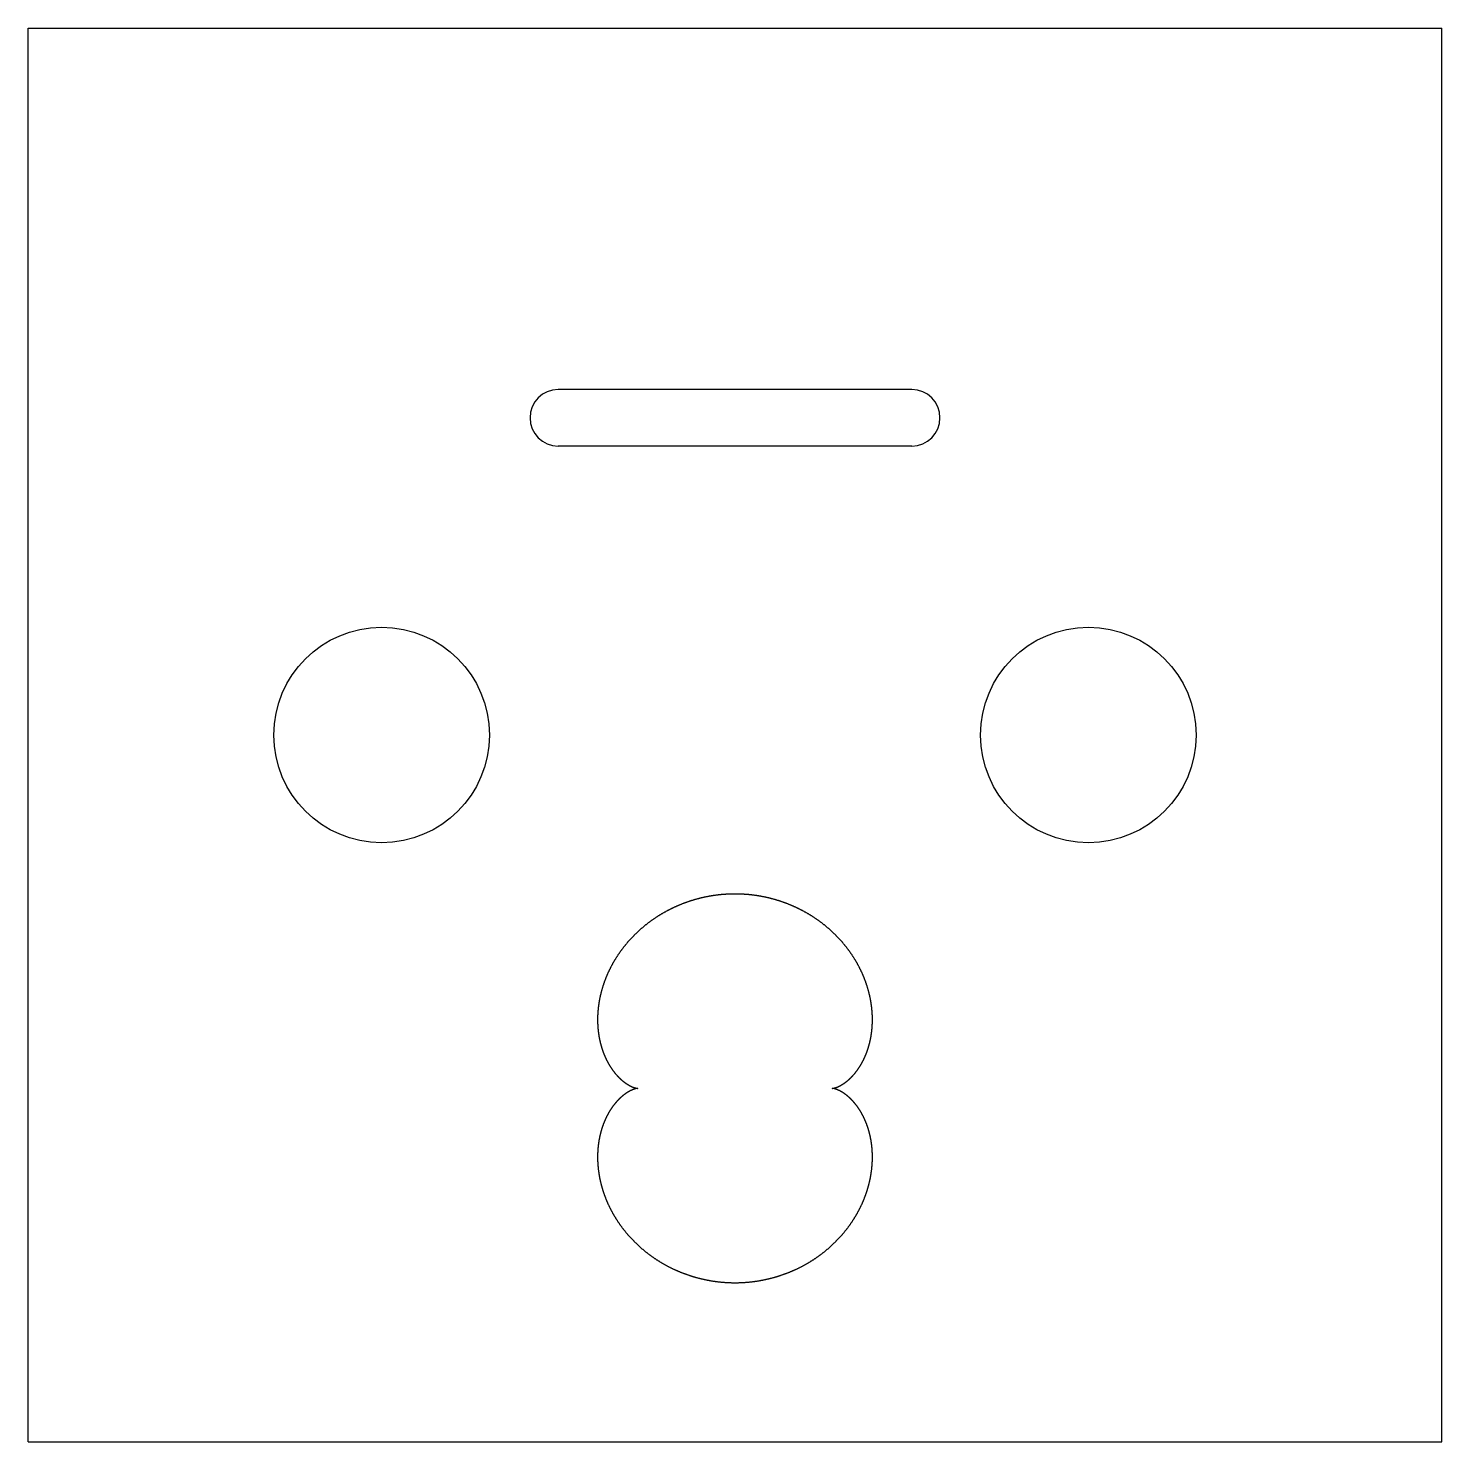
# Model space of a CAD drawing. Header units: metres. Extents: x 0 to 80, y 0 to 80.
import ezdxf

# ---------------------------------------------------------------- set-up
doc = ezdxf.new("R2010")
doc.units = ezdxf.units.M

msp = doc.modelspace()

# ---------------------------------------------------------------- linework, layer by layer
for p, q in [((0, 0), (0, 80)), ((0, 80), (80, 80)), ((80, 0), (80, 80)), ((50, 59.555416), (30, 59.555416)), ((50, 56.355416), (30, 56.355416)), ((0, 0), (80, 0))]:
    msp.add_line(p, q)
for centre in [(20, 40), (60, 40)]:
    msp.add_circle(centre, 6.1)
for centre, start, end in [((30, 57.955416), 90, 270), ((50, 57.955416), 0, 90), ((50, 57.955416), 270, 0)]:
    msp.add_arc(centre, 1.6, start, end)
at = {"layer": 'ENGRAVE'}
msp.add_lwpolyline([(45.5, 20), (45.500025, 20), (45.500101, 20), (45.500226, 20.000002), (45.500402, 20.000004), (45.500628, 20.000007), (45.500905, 20.000013), (45.501231, 20.00002), (45.501608, 20.00003), (45.502035, 20.000043), (45.502512, 20.000058), (45.50304, 20.000078), (45.503617, 20.000101), (45.504245, 20.000128), (45.504922, 20.00016), (45.50565, 20.000197), (45.506428, 20.000239), (45.507256, 20.000287), (45.508134, 20.000341), (45.509061, 20.000401), (45.510039, 20.000468), (45.511067, 20.000541), (45.512144, 20.000622), (45.513271, 20.000711), (45.514448, 20.000808), (45.515674, 20.000913), (45.516951, 20.001027), (45.518276, 20.00115), (45.519652, 20.001282), (45.521077, 20.001424), (45.522551, 20.001577), (45.524074, 20.00174), (45.525647, 20.001913), (45.527269, 20.002098), (45.528941, 20.002295), (45.530661, 20.002503), (45.532431, 20.002723), (45.534249, 20.002956), (45.536116, 20.003202), (45.538033, 20.003461), (45.539998, 20.003734), (45.542011, 20.00402), (45.544073, 20.004321), (45.546184, 20.004637), (45.548343, 20.004967), (45.550551, 20.005313), (45.552806, 20.005674), (45.55511, 20.006051), (45.557462, 20.006445), (45.559862, 20.006855), (45.56231, 20.007283), (45.564806, 20.007727), (45.567349, 20.008189), (45.56994, 20.008669), (45.572579, 20.009168), (45.575264, 20.009685), (45.577997, 20.010221), (45.580778, 20.010777), (45.583605, 20.011352), (45.586479, 20.011948), (45.5894, 20.012563), (45.592368, 20.013199), (45.595382, 20.013857), (45.598443, 20.014535), (45.60155, 20.015235), (45.604704, 20.015958), (45.607903, 20.016702), (45.611149, 20.017469), (45.61444, 20.01826), (45.617777, 20.019073), (45.62116, 20.01991), (45.624588, 20.020771), (45.628061, 20.021657), (45.631579, 20.022567), (45.635143, 20.023502), (45.638751, 20.024462), (45.642405, 20.025447), (45.646102, 20.026459), (45.649844, 20.027497), (45.653631, 20.028561), (45.657462, 20.029652), (45.661336, 20.030771), (45.665255, 20.031917), (45.669217, 20.03309), (45.673222, 20.034292), (45.677271, 20.035522), (45.681364, 20.036781), (45.685499, 20.038069), (45.689677, 20.039386), (45.693898, 20.040733), (45.698161, 20.04211), (45.702467, 20.043518), (45.706814, 20.044956), (45.711204, 20.046425), (45.715636, 20.047925), (45.720109, 20.049456), (45.724624, 20.05102), (45.72918, 20.052615), (45.733777, 20.054243), (45.738415, 20.055904), (45.743094, 20.057597), (45.747813, 20.059325), (45.752573, 20.061085), (45.757373, 20.06288), (45.762213, 20.064709), (45.767093, 20.066572), (45.772012, 20.06847), (45.77697, 20.070403), (45.781968, 20.072372), (45.787005, 20.074377), (45.79208, 20.076417), (45.797194, 20.078493), (45.802347, 20.080607), (45.807537, 20.082757), (45.812766, 20.084944), (45.818032, 20.087168), (45.823335, 20.089431), (45.828676, 20.091731), (45.834055, 20.094069), (45.839469, 20.096446), (45.844921, 20.098862), (45.850409, 20.101317), (45.855933, 20.103811), (45.861493, 20.106345), (45.867089, 20.108919), (45.87272, 20.111533), (45.878387, 20.114187), (45.884089, 20.116883), (45.889825, 20.119619), (45.895596, 20.122396), (45.901402, 20.125215), (45.907241, 20.128076), (45.913115, 20.130979), (45.919022, 20.133924), (45.924962, 20.136912), (45.930935, 20.139942), (45.936942, 20.143016), (45.942981, 20.146133), (45.949052, 20.149293), (45.955156, 20.152498), (45.961291, 20.155746), (45.967459, 20.159039), (45.973657, 20.162377), (45.979887, 20.165759), (45.986147, 20.169187), (45.992439, 20.17266), (45.99876, 20.176178), (46.005112, 20.179743), (46.011493, 20.183353), (46.017904, 20.18701), (46.024344, 20.190713), (46.030814, 20.194464), (46.037312, 20.198261), (46.043839, 20.202105), (46.050393, 20.205997), (46.056976, 20.209937), (46.063587, 20.213925), (46.070225, 20.217961), (46.07689, 20.222045), (46.083581, 20.226178), (46.0903, 20.23036), (46.097045, 20.234591), (46.103815, 20.238871), (46.110612, 20.243201), (46.117434, 20.247581), (46.124281, 20.25201), (46.131153, 20.25649), (46.138049, 20.26102), (46.14497, 20.265601), (46.151915, 20.270233), (46.158883, 20.274915), (46.165875, 20.279649), (46.17289, 20.284434), (46.179928, 20.289271), (46.186988, 20.29416), (46.194071, 20.299101), (46.201175, 20.304094), (46.208302, 20.30914), (46.215449, 20.314238), (46.222618, 20.319389), (46.229807, 20.324593), (46.237016, 20.329851), (46.244246, 20.335162), (46.251496, 20.340526), (46.258765, 20.345944), (46.266053, 20.351416), (46.27336, 20.356943), (46.280686, 20.362523), (46.28803, 20.368159), (46.295391, 20.373848), (46.302771, 20.379593), (46.310168, 20.385393), (46.317581, 20.391248), (46.325012, 20.397158), (46.332458, 20.403124), (46.339921, 20.409146), (46.3474, 20.415224), (46.354894, 20.421357), (46.362402, 20.427547), (46.369926, 20.433794), (46.377464, 20.440096), (46.385016, 20.446456), (46.392582, 20.452872), (46.400161, 20.459346), (46.407754, 20.465876), (46.415359, 20.472464), (46.422977, 20.479109), (46.430606, 20.485812), (46.438248, 20.492573), (46.445901, 20.499391), (46.453565, 20.506268), (46.461239, 20.513202), (46.468925, 20.520195), (46.47662, 20.527247), (46.484325, 20.534357), (46.492039, 20.541526), (46.499763, 20.548753), (46.507495, 20.55604), (46.515236, 20.563385), (46.522985, 20.57079), (46.530741, 20.578254), (46.538505, 20.585778), (46.546276, 20.593361), (46.554053, 20.601004), (46.561837, 20.608707), (46.569627, 20.61647), (46.577422, 20.624292), (46.585223, 20.632175), (46.593028, 20.640118), (46.600839, 20.648122), (46.608653, 20.656186), (46.616472, 20.66431), (46.624293, 20.672495), (46.632118, 20.680741), (46.639946, 20.689048), (46.647777, 20.697416), (46.655609, 20.705845), (46.663443, 20.714334), (46.671279, 20.722886), (46.679116, 20.731498), (46.686953, 20.740172), (46.694791, 20.748907), (46.702629, 20.757704), (46.710466, 20.766563), (46.718303, 20.775483), (46.726138, 20.784465), (46.733972, 20.793509), (46.741805, 20.802615), (46.749635, 20.811783), (46.757462, 20.821013), (46.765287, 20.830305), (46.773108, 20.839659), (46.780926, 20.849075), (46.78874, 20.858554), (46.796549, 20.868096), (46.804354, 20.877699), (46.812153, 20.887365), (46.819948, 20.897094), (46.827736, 20.906885), (46.835518, 20.916739), (46.843294, 20.926656), (46.851062, 20.936635), (46.858824, 20.946678), (46.866578, 20.956782), (46.874323, 20.96695), (46.882061, 20.977181), (46.889789, 20.987475), (46.897509, 20.997831), (46.905219, 21.008251), (46.912919, 21.018733), (46.920609, 21.029279), (46.928288, 21.039887), (46.935957, 21.050559), (46.943614, 21.061294), (46.951259, 21.072092), (46.958892, 21.082953), (46.966513, 21.093877), (46.974121, 21.104864), (46.981716, 21.115915), (46.989297, 21.127028), (46.996864, 21.138205), (47.004417, 21.149445), (47.011956, 21.160748), (47.019479, 21.172115), (47.026987, 21.183544), (47.034479, 21.195037), (47.041955, 21.206593), (47.049414, 21.218212), (47.056856, 21.229894), (47.064281, 21.24164), (47.071689, 21.253448), (47.079078, 21.26532), (47.086449, 21.277254), (47.093801, 21.289252), (47.101134, 21.301313), (47.108448, 21.313437), (47.115742, 21.325624), (47.123015, 21.337873), (47.130268, 21.350186), (47.137499, 21.362562), (47.14471, 21.375), (47.151898, 21.387501), (47.159065, 21.400065), (47.166208, 21.412692), (47.173329, 21.425382), (47.180427, 21.438134), (47.187501, 21.450949), (47.194551, 21.463826), (47.201577, 21.476766), (47.208578, 21.489768), (47.215554, 21.502833), (47.222505, 21.51596), (47.229429, 21.529149), (47.236327, 21.542401), (47.243199, 21.555715), (47.250044, 21.56909), (47.256861, 21.582528), (47.263651, 21.596028), (47.270413, 21.60959), (47.277146, 21.623213), (47.28385, 21.636899), (47.290525, 21.650646), (47.297171, 21.664454), (47.303786, 21.678324), (47.310372, 21.692256), (47.316926, 21.706248), (47.32345, 21.720302), (47.329942, 21.734418), (47.336403, 21.748594), (47.342831, 21.762831), (47.349227, 21.777129), (47.35559, 21.791488), (47.36192, 21.805907), (47.368216, 21.820388), (47.374478, 21.834928), (47.380706, 21.849529), (47.386899, 21.86419), (47.393057, 21.878912), (47.39918, 21.893693), (47.405266, 21.908534), (47.411317, 21.923436), (47.417331, 21.938396), (47.423309, 21.953417), (47.429249, 21.968497), (47.435151, 21.983636), (47.441016, 21.998834), (47.446842, 22.014092), (47.45263, 22.029408), (47.458378, 22.044783), (47.464087, 22.060217), (47.469757, 22.07571), (47.475386, 22.09126), (47.480975, 22.10687), (47.486523, 22.122537), (47.49203, 22.138262), (47.497495, 22.154045), (47.502919, 22.169886), (47.5083, 22.185784), (47.513639, 22.20174), (47.518934, 22.217753), (47.524187, 22.233823), (47.529396, 22.24995), (47.534561, 22.266134), (47.539681, 22.282374), (47.544757, 22.298671), (47.549788, 22.315024), (47.554773, 22.331433), (47.559713, 22.347898), (47.564607, 22.364419), (47.569454, 22.380996), (47.574255, 22.397628), (47.579008, 22.414315), (47.583714, 22.431057), (47.588373, 22.447855), (47.592983, 22.464707), (47.597544, 22.481613), (47.602057, 22.498574), (47.606521, 22.515589), (47.610936, 22.532658), (47.6153, 22.549781), (47.619614, 22.566957), (47.623878, 22.584187), (47.628092, 22.60147), (47.632254, 22.618806), (47.636364, 22.636195), (47.640423, 22.653636), (47.644429, 22.67113), (47.648384, 22.688676), (47.652285, 22.706274), (47.656133, 22.723924), (47.659928, 22.741625), (47.663669, 22.759378), (47.667356, 22.777182), (47.670989, 22.795037), (47.674567, 22.812942), (47.678089, 22.830898), (47.681557, 22.848905), (47.684969, 22.866961), (47.688324, 22.885067), (47.691624, 22.903223), (47.694867, 22.921428), (47.698053, 22.939682), (47.701181, 22.957985), (47.704252, 22.976337), (47.707265, 22.994737), (47.71022, 23.013186), (47.713117, 23.031682), (47.715954, 23.050227), (47.718733, 23.068818), (47.721452, 23.087457), (47.724111, 23.106143), (47.726711, 23.124876), (47.72925, 23.143655), (47.731728, 23.16248), (47.734146, 23.181351), (47.736502, 23.200268), (47.738797, 23.219231), (47.741029, 23.238239), (47.7432, 23.257291), (47.745309, 23.276389), (47.747354, 23.295531), (47.749337, 23.314717), (47.751256, 23.333947), (47.753112, 23.35322), (47.754904, 23.372537), (47.756632, 23.391898), (47.758295, 23.4113), (47.759894, 23.430746), (47.761428, 23.450234), (47.762896, 23.469764), (47.764299, 23.489335), (47.765636, 23.508948), (47.766907, 23.528602), (47.768112, 23.548297), (47.76925, 23.568033), (47.770321, 23.587809), (47.771325, 23.607625), (47.772261, 23.627481), (47.77313, 23.647376), (47.77393, 23.66731), (47.774663, 23.687283), (47.775326, 23.707295), (47.775921, 23.727345), (47.776447, 23.747433), (47.776904, 23.767559), (47.777291, 23.787722), (47.777609, 23.807922), (47.777856, 23.828159), (47.778033, 23.848432), (47.778139, 23.868742), (47.778175, 23.889087), (47.778139, 23.909468), (47.778032, 23.929884), (47.777854, 23.950335), (47.777603, 23.970821), (47.777281, 23.991341), (47.776886, 24.011895), (47.776419, 24.032483), (47.775879, 24.053104), (47.775266, 24.073758), (47.77458, 24.094444), (47.77382, 24.115163), (47.772987, 24.135914), (47.772079, 24.156697), (47.771098, 24.177511), (47.770042, 24.198356), (47.768911, 24.219232), (47.767706, 24.240139), (47.766425, 24.261075), (47.765069, 24.282041), (47.763638, 24.303037), (47.762131, 24.324062), (47.760548, 24.345115), (47.758889, 24.366197), (47.757153, 24.387307), (47.755341, 24.408444), (47.753452, 24.429609), (47.751486, 24.450801), (47.749443, 24.47202), (47.747322, 24.493264), (47.745124, 24.514535), (47.742848, 24.535832), (47.740494, 24.557154), (47.738062, 24.578501), (47.735552, 24.599872), (47.732962, 24.621268), (47.730294, 24.642687), (47.727548, 24.66413), (47.724721, 24.685596), (47.721816, 24.707085), (47.718831, 24.728597), (47.715766, 24.75013), (47.712622, 24.771686), (47.709397, 24.793262), (47.706092, 24.81486), (47.702707, 24.836478), (47.699241, 24.858117), (47.695694, 24.879775), (47.692066, 24.901453), (47.688358, 24.923151), (47.684568, 24.944867), (47.680696, 24.966601), (47.676743, 24.988354), (47.672708, 25.010124), (47.668591, 25.031912), (47.664392, 25.053716), (47.660111, 25.075537), (47.655748, 25.097375), (47.651302, 25.119228), (47.646773, 25.141097), (47.642161, 25.16298), (47.637467, 25.184879), (47.632689, 25.206791), (47.627828, 25.228718), (47.622883, 25.250658), (47.617855, 25.272612), (47.612744, 25.294578), (47.607548, 25.316557), (47.602269, 25.338547), (47.596905, 25.360549), (47.591457, 25.382563), (47.585925, 25.404587), (47.580308, 25.426622), (47.574607, 25.448667), (47.568821, 25.470722), (47.562951, 25.492786), (47.556995, 25.514858), (47.550954, 25.53694), (47.544828, 25.559029), (47.538617, 25.581127), (47.53232, 25.603231), (47.525938, 25.625343), (47.51947, 25.647461), (47.512917, 25.669585), (47.506277, 25.691715), (47.499552, 25.71385), (47.492741, 25.735991), (47.485843, 25.758135), (47.47886, 25.780284), (47.47179, 25.802437), (47.464634, 25.824593), (47.457391, 25.846753), (47.450062, 25.868914), (47.442646, 25.891078), (47.435143, 25.913244), (47.427554, 25.935411), (47.419877, 25.957579), (47.412114, 25.979747), (47.404264, 26.001916), (47.396326, 26.024084), (47.388302, 26.046252), (47.38019, 26.068419), (47.371991, 26.090584), (47.363704, 26.112747), (47.35533, 26.134908), (47.346869, 26.157066), (47.33832, 26.179221), (47.329683, 26.201373), (47.320959, 26.223521), (47.312147, 26.245664), (47.303247, 26.267803), (47.29426, 26.289936), (47.285185, 26.312064), (47.276021, 26.334186), (47.26677, 26.356302), (47.257431, 26.37841), (47.248004, 26.400512), (47.238489, 26.422606), (47.228886, 26.444692), (47.219194, 26.466769), (47.209415, 26.488837), (47.199547, 26.510897), (47.189592, 26.532946), (47.179548, 26.554986), (47.169416, 26.577014), (47.159195, 26.599032), (47.148886, 26.621039), (47.13849, 26.643034), (47.128004, 26.665016), (47.117431, 26.686986), (47.106769, 26.708944), (47.096019, 26.730887), (47.085181, 26.752817), (47.074254, 26.774732), (47.063239, 26.796633), (47.052136, 26.818519), (47.040944, 26.840389), (47.029664, 26.862243), (47.018296, 26.884081), (47.00684, 26.905902), (46.995295, 26.927706), (46.983662, 26.949493), (46.971941, 26.971261), (46.960132, 26.993011), (46.948235, 27.014742), (46.936249, 27.036454), (46.924175, 27.058146), (46.912014, 27.079818), (46.899764, 27.10147), (46.887426, 27.1231), (46.875, 27.14471), (46.862486, 27.166297), (46.849884, 27.187862), (46.837195, 27.209405), (46.824417, 27.230925), (46.811552, 27.252421), (46.798599, 27.273894), (46.785558, 27.295342), (46.77243, 27.316765), (46.759214, 27.338164), (46.745911, 27.359536), (46.73252, 27.380883), (46.719041, 27.402204), (46.705476, 27.423498), (46.691823, 27.444765), (46.678082, 27.466004), (46.664255, 27.487215), (46.650341, 27.508397), (46.636339, 27.529551), (46.622251, 27.550676), (46.608076, 27.571771), (46.593814, 27.592836), (46.579465, 27.61387), (46.56503, 27.634874), (46.550508, 27.655846), (46.535899, 27.676786), (46.521205, 27.697695), (46.506424, 27.718571), (46.491557, 27.739413), (46.476604, 27.760223), (46.461565, 27.780999), (46.44644, 27.80174), (46.431229, 27.822447), (46.415932, 27.843119), (46.40055, 27.863755), (46.385083, 27.884356), (46.36953, 27.904921), (46.353892, 27.925448), (46.338169, 27.945939), (46.322361, 27.966393), (46.306468, 27.986808), (46.29049, 28.007185), (46.274428, 28.027524), (46.258281, 28.047823), (46.242049, 28.068083), (46.225734, 28.088303), (46.209334, 28.108483), (46.19285, 28.128622), (46.176283, 28.14872), (46.159632, 28.168777), (46.142897, 28.188792), (46.126078, 28.208764), (46.109177, 28.228694), (46.092192, 28.24858), (46.075124, 28.268423), (46.057974, 28.288223), (46.04074, 28.307978), (46.023424, 28.327688), (46.006026, 28.347353), (45.988545, 28.366973), (45.970983, 28.386547), (45.953338, 28.406074), (45.935612, 28.425555), (45.917804, 28.444989), (45.899915, 28.464376), (45.881944, 28.483714), (45.863892, 28.503005), (45.84576, 28.522247), (45.827546, 28.54144), (45.809252, 28.560583), (45.790878, 28.579677), (45.772423, 28.59872), (45.753889, 28.617714), (45.735275, 28.636656), (45.716581, 28.655546), (45.697807, 28.674386), (45.678954, 28.693173), (45.660022, 28.711907), (45.641012, 28.730589), (45.621922, 28.749218), (45.602754, 28.767793), (45.583508, 28.786314), (45.564184, 28.80478), (45.544782, 28.823192), (45.525302, 28.841549), (45.505745, 28.85985), (45.48611, 28.878096), (45.466398, 28.896285), (45.44661, 28.914418), (45.426745, 28.932494), (45.406804, 28.950512), (45.386786, 28.968473), (45.366692, 28.986376), (45.346523, 29.00422), (45.326278, 29.022006), (45.305958, 29.039732), (45.285563, 29.057399), (45.265093, 29.075006), (45.244548, 29.092553), (45.223929, 29.110039), (45.203236, 29.127464), (45.182469, 29.144828), (45.161628, 29.16213), (45.140714, 29.17937), (45.119727, 29.196548), (45.098667, 29.213663), (45.077534, 29.230715), (45.056329, 29.247704), (45.035052, 29.264629), (45.013702, 29.281489), (44.992281, 29.298286), (44.970789, 29.315017), (44.949225, 29.331683), (44.927591, 29.348284), (44.905886, 29.364819), (44.88411, 29.381287), (44.862265, 29.397689), (44.840349, 29.414025), (44.818365, 29.430293), (44.79631, 29.446493), (44.774187, 29.462626), (44.751995, 29.47869), (44.729734, 29.494686), (44.707406, 29.510613), (44.685009, 29.526471), (44.662545, 29.542259), (44.640013, 29.557977), (44.617414, 29.573625), (44.594748, 29.589203), (44.572016, 29.60471), (44.549218, 29.620145), (44.526354, 29.635509), (44.503424, 29.650802), (44.480428, 29.666022), (44.457368, 29.68117), (44.434243, 29.696245), (44.411053, 29.711247), (44.3878, 29.726176), (44.364482, 29.741031), (44.341101, 29.755811), (44.317656, 29.770518), (44.294149, 29.78515), (44.270579, 29.799707), (44.246947, 29.814189), (44.223252, 29.828596), (44.199496, 29.842926), (44.175679, 29.857181), (44.1518, 29.871359), (44.127861, 29.88546), (44.103861, 29.899485), (44.079801, 29.913432), (44.055681, 29.927301), (44.031502, 29.941093), (44.007263, 29.954806), (43.982966, 29.968441), (43.95861, 29.981998), (43.934196, 29.995475), (43.909724, 30.008873), (43.885195, 30.022191), (43.860608, 30.03543), (43.835965, 30.048588), (43.811265, 30.061666), (43.786509, 30.074663), (43.761697, 30.08758), (43.736829, 30.100415), (43.711906, 30.113168), (43.686929, 30.12584), (43.661897, 30.13843), (43.636811, 30.150937), (43.611671, 30.163362), (43.586477, 30.175704), (43.561231, 30.187963), (43.535932, 30.200139), (43.51058, 30.212231), (43.485176, 30.22424), (43.459721, 30.236164), (43.434214, 30.248004), (43.408656, 30.259759), (43.383048, 30.271429), (43.357389, 30.283014), (43.331681, 30.294514), (43.305923, 30.305929), (43.280116, 30.317257), (43.25426, 30.3285), (43.228355, 30.339656), (43.202403, 30.350726), (43.176402, 30.361709), (43.150355, 30.372605), (43.12426, 30.383413), (43.098119, 30.394135), (43.071932, 30.404768), (43.045698, 30.415314), (43.01942, 30.425772), (42.993096, 30.436141), (42.966727, 30.446422), (42.940314, 30.456613), (42.913857, 30.466716), (42.887357, 30.47673), (42.860813, 30.486654), (42.834226, 30.496489), (42.807597, 30.506234), (42.780926, 30.515889), (42.754214, 30.525453), (42.72746, 30.534927), (42.700665, 30.544311), (42.673829, 30.553603), (42.646954, 30.562805), (42.620039, 30.571915), (42.593084, 30.580934), (42.56609, 30.589861), (42.539058, 30.598697), (42.511988, 30.60744), (42.48488, 30.616091), (42.457734, 30.62465), (42.430552, 30.633117), (42.403333, 30.64149), (42.376078, 30.649771), (42.348787, 30.657959), (42.321461, 30.666053), (42.2941, 30.674054), (42.266704, 30.681962), (42.239274, 30.689775), (42.21181, 30.697495), (42.184313, 30.705121), (42.156783, 30.712652), (42.129221, 30.720089), (42.101626, 30.727431), (42.073999, 30.734679), (42.046342, 30.741832), (42.018653, 30.748889), (41.990934, 30.755852), (41.963185, 30.762719), (41.935406, 30.769491), (41.907598, 30.776167), (41.879761, 30.782747), (41.851895, 30.789232), (41.824002, 30.79562), (41.796081, 30.801913), (41.768133, 30.808109), (41.740158, 30.814208), (41.712157, 30.820211), (41.684129, 30.826117), (41.656077, 30.831927), (41.627999, 30.837639), (41.599896, 30.843255), (41.57177, 30.848773), (41.543619, 30.854194), (41.515445, 30.859517), (41.487248, 30.864743), (41.459029, 30.869872), (41.430787, 30.874902), (41.402524, 30.879835), (41.374239, 30.88467), (41.345934, 30.889406), (41.317608, 30.894045), (41.289262, 30.898585), (41.260897, 30.903027), (41.232512, 30.907371), (41.204109, 30.911616), (41.175687, 30.915762), (41.147248, 30.919809), (41.118791, 30.923758), (41.090317, 30.927608), (41.061827, 30.931359), (41.03332, 30.93501), (41.004798, 30.938563), (40.976261, 30.942017), (40.947708, 30.945371), (40.919141, 30.948625), (40.890561, 30.951781), (40.861966, 30.954837), (40.833359, 30.957793), (40.804739, 30.96065), (40.776107, 30.963407), (40.747462, 30.966064), (40.718807, 30.968621), (40.690141, 30.971079), (40.661464, 30.973436), (40.632777, 30.975694), (40.60408, 30.977852), (40.575374, 30.97991), (40.54666, 30.981867), (40.517937, 30.983725), (40.489206, 30.985482), (40.460468, 30.987139), (40.431722, 30.988696), (40.402971, 30.990152), (40.374213, 30.991508), (40.345449, 30.992764), (40.31668, 30.99392), (40.287906, 30.994975), (40.259128, 30.995929), (40.230346, 30.996784), (40.20156, 30.997537), (40.172772, 30.998191), (40.143981, 30.998744), (40.115187, 30.999196), (40.086392, 30.999548), (40.057595, 30.999799), (40.028798, 30.99995), (40, 31), (39.971202, 30.99995), (39.942405, 30.999799), (39.913608, 30.999548), (39.884813, 30.999196), (39.856019, 30.998744), (39.827228, 30.998191), (39.79844, 30.997537), (39.769654, 30.996784), (39.740872, 30.995929), (39.712094, 30.994975), (39.68332, 30.99392), (39.654551, 30.992764), (39.625787, 30.991508), (39.597029, 30.990152), (39.568278, 30.988696), (39.539532, 30.987139), (39.510794, 30.985482), (39.482063, 30.983725), (39.45334, 30.981867), (39.424626, 30.97991), (39.39592, 30.977852), (39.367223, 30.975694), (39.338536, 30.973436), (39.309859, 30.971079), (39.281193, 30.968621), (39.252538, 30.966064), (39.223893, 30.963407), (39.195261, 30.96065), (39.166641, 30.957793), (39.138034, 30.954837), (39.109439, 30.951781), (39.080859, 30.948625), (39.052292, 30.945371), (39.023739, 30.942017), (38.995202, 30.938563), (38.96668, 30.93501), (38.938173, 30.931359), (38.909683, 30.927608), (38.881209, 30.923758), (38.852752, 30.919809), (38.824313, 30.915762), (38.795891, 30.911616), (38.767488, 30.907371), (38.739103, 30.903027), (38.710738, 30.898585), (38.682392, 30.894045), (38.654066, 30.889406), (38.625761, 30.88467), (38.597476, 30.879835), (38.569213, 30.874902), (38.540971, 30.869872), (38.512752, 30.864743), (38.484555, 30.859517), (38.456381, 30.854194), (38.42823, 30.848773), (38.400104, 30.843255), (38.372001, 30.837639), (38.343923, 30.831927), (38.315871, 30.826117), (38.287843, 30.820211), (38.259842, 30.814208), (38.231867, 30.808109), (38.203919, 30.801913), (38.175998, 30.79562), (38.148105, 30.789232), (38.120239, 30.782747), (38.092402, 30.776167), (38.064594, 30.769491), (38.036815, 30.762719), (38.009066, 30.755852), (37.981347, 30.748889), (37.953658, 30.741832), (37.926001, 30.734679), (37.898374, 30.727431), (37.870779, 30.720089), (37.843217, 30.712652), (37.815687, 30.705121), (37.78819, 30.697495), (37.760726, 30.689775), (37.733296, 30.681962), (37.7059, 30.674054), (37.678539, 30.666053), (37.651213, 30.657959), (37.623922, 30.649771), (37.596667, 30.64149), (37.569448, 30.633117), (37.542266, 30.62465), (37.51512, 30.616091), (37.488012, 30.60744), (37.460942, 30.598697), (37.43391, 30.589861), (37.406916, 30.580934), (37.379961, 30.571915), (37.353046, 30.562805), (37.326171, 30.553603), (37.299335, 30.544311), (37.27254, 30.534927), (37.245786, 30.525453), (37.219074, 30.515889), (37.192403, 30.506234), (37.165774, 30.496489), (37.139187, 30.486654), (37.112643, 30.47673), (37.086143, 30.466716), (37.059686, 30.456613), (37.033273, 30.446422), (37.006904, 30.436141), (36.98058, 30.425772), (36.954302, 30.415314), (36.928068, 30.404768), (36.901881, 30.394135), (36.87574, 30.383413), (36.849645, 30.372605), (36.823598, 30.361709), (36.797597, 30.350726), (36.771645, 30.339656), (36.74574, 30.3285), (36.719884, 30.317257), (36.694077, 30.305929), (36.668319, 30.294514), (36.642611, 30.283014), (36.616952, 30.271429), (36.591344, 30.259759), (36.565786, 30.248004), (36.540279, 30.236164), (36.514824, 30.22424), (36.48942, 30.212231), (36.464068, 30.200139), (36.438769, 30.187963), (36.413523, 30.175704), (36.388329, 30.163362), (36.363189, 30.150937), (36.338103, 30.13843), (36.313071, 30.12584), (36.288094, 30.113168), (36.263171, 30.100415), (36.238303, 30.08758), (36.213491, 30.074663), (36.188735, 30.061666), (36.164035, 30.048588), (36.139392, 30.03543), (36.114805, 30.022191), (36.090276, 30.008873), (36.065804, 29.995475), (36.04139, 29.981998), (36.017034, 29.968441), (35.992737, 29.954806), (35.968498, 29.941093), (35.944319, 29.927301), (35.920199, 29.913432), (35.896139, 29.899485), (35.872139, 29.88546), (35.8482, 29.871359), (35.824321, 29.857181), (35.800504, 29.842926), (35.776748, 29.828596), (35.753053, 29.814189), (35.729421, 29.799707), (35.705851, 29.78515), (35.682344, 29.770518), (35.658899, 29.755811), (35.635518, 29.741031), (35.6122, 29.726176), (35.588947, 29.711247), (35.565757, 29.696245), (35.542632, 29.68117), (35.519572, 29.666022), (35.496576, 29.650802), (35.473646, 29.635509), (35.450782, 29.620145), (35.427984, 29.60471), (35.405252, 29.589203), (35.382586, 29.573625), (35.359987, 29.557977), (35.337455, 29.542259), (35.314991, 29.526471), (35.292594, 29.510613), (35.270266, 29.494686), (35.248005, 29.47869), (35.225813, 29.462626), (35.20369, 29.446493), (35.181635, 29.430293), (35.159651, 29.414025), (35.137735, 29.397689), (35.11589, 29.381287), (35.094114, 29.364819), (35.072409, 29.348284), (35.050775, 29.331683), (35.029211, 29.315017), (35.007719, 29.298286), (34.986298, 29.281489), (34.964948, 29.264629), (34.943671, 29.247704), (34.922466, 29.230715), (34.901333, 29.213663), (34.880273, 29.196548), (34.859286, 29.17937), (34.838372, 29.16213), (34.817531, 29.144828), (34.796764, 29.127464), (34.776071, 29.110039), (34.755452, 29.092553), (34.734907, 29.075006), (34.714437, 29.057399), (34.694042, 29.039732), (34.673722, 29.022006), (34.653477, 29.00422), (34.633308, 28.986376), (34.613214, 28.968473), (34.593196, 28.950512), (34.573255, 28.932494), (34.55339, 28.914418), (34.533602, 28.896285), (34.51389, 28.878096), (34.494255, 28.85985), (34.474698, 28.841549), (34.455218, 28.823192), (34.435816, 28.80478), (34.416492, 28.786314), (34.397246, 28.767793), (34.378078, 28.749218), (34.358988, 28.730589), (34.339978, 28.711907), (34.321046, 28.693173), (34.302193, 28.674386), (34.283419, 28.655546), (34.264725, 28.636656), (34.246111, 28.617714), (34.227577, 28.59872), (34.209122, 28.579677), (34.190748, 28.560583), (34.172454, 28.54144), (34.15424, 28.522247), (34.136108, 28.503005), (34.118056, 28.483714), (34.100085, 28.464376), (34.082196, 28.444989), (34.064388, 28.425555), (34.046662, 28.406074), (34.029017, 28.386547), (34.011455, 28.366973), (33.993974, 28.347353), (33.976576, 28.327688), (33.95926, 28.307978), (33.942026, 28.288223), (33.924876, 28.268423), (33.907808, 28.24858), (33.890823, 28.228694), (33.873922, 28.208764), (33.857103, 28.188792), (33.840368, 28.168777), (33.823717, 28.14872), (33.80715, 28.128622), (33.790666, 28.108483), (33.774266, 28.088303), (33.757951, 28.068083), (33.741719, 28.047823), (33.725572, 28.027524), (33.70951, 28.007185), (33.693532, 27.986808), (33.677639, 27.966393), (33.661831, 27.945939), (33.646108, 27.925448), (33.63047, 27.904921), (33.614917, 27.884356), (33.59945, 27.863755), (33.584068, 27.843119), (33.568771, 27.822447), (33.55356, 27.80174), (33.538435, 27.780999), (33.523396, 27.760223), (33.508443, 27.739413), (33.493576, 27.718571), (33.478795, 27.697695), (33.464101, 27.676786), (33.449492, 27.655846), (33.43497, 27.634874), (33.420535, 27.61387), (33.406186, 27.592836), (33.391924, 27.571771), (33.377749, 27.550676), (33.363661, 27.529551), (33.349659, 27.508397), (33.335745, 27.487215), (33.321918, 27.466004), (33.308177, 27.444765), (33.294524, 27.423498), (33.280959, 27.402204), (33.26748, 27.380883), (33.254089, 27.359536), (33.240786, 27.338164), (33.22757, 27.316765), (33.214442, 27.295342), (33.201401, 27.273894), (33.188448, 27.252421), (33.175583, 27.230925), (33.162805, 27.209405), (33.150116, 27.187862), (33.137514, 27.166297), (33.125, 27.14471), (33.112574, 27.1231), (33.100236, 27.10147), (33.087986, 27.079818), (33.075825, 27.058146), (33.063751, 27.036454), (33.051765, 27.014742), (33.039868, 26.993011), (33.028059, 26.971261), (33.016338, 26.949493), (33.004705, 26.927706), (32.99316, 26.905902), (32.981704, 26.884081), (32.970336, 26.862243), (32.959056, 26.840389), (32.947864, 26.818519), (32.936761, 26.796633), (32.925746, 26.774732), (32.914819, 26.752817), (32.903981, 26.730887), (32.893231, 26.708944), (32.882569, 26.686986), (32.871996, 26.665016), (32.86151, 26.643034), (32.851114, 26.621039), (32.840805, 26.599032), (32.830584, 26.577014), (32.820452, 26.554986), (32.810408, 26.532946), (32.800453, 26.510897), (32.790585, 26.488837), (32.780806, 26.466769), (32.771114, 26.444692), (32.761511, 26.422606), (32.751996, 26.400512), (32.742569, 26.37841), (32.73323, 26.356302), (32.723979, 26.334186), (32.714815, 26.312064), (32.70574, 26.289936), (32.696753, 26.267803), (32.687853, 26.245664), (32.679041, 26.223521), (32.670317, 26.201373), (32.66168, 26.179221), (32.653131, 26.157066), (32.64467, 26.134908), (32.636296, 26.112747), (32.628009, 26.090584), (32.61981, 26.068419), (32.611698, 26.046252), (32.603674, 26.024084), (32.595736, 26.001916), (32.587886, 25.979747), (32.580123, 25.957579), (32.572446, 25.935411), (32.564857, 25.913244), (32.557354, 25.891078), (32.549938, 25.868914), (32.542609, 25.846753), (32.535366, 25.824593), (32.52821, 25.802437), (32.52114, 25.780284), (32.514157, 25.758135), (32.507259, 25.735991), (32.500448, 25.71385), (32.493723, 25.691715), (32.487083, 25.669585), (32.48053, 25.647461), (32.474062, 25.625343), (32.46768, 25.603231), (32.461383, 25.581127), (32.455172, 25.559029), (32.449046, 25.53694), (32.443005, 25.514858), (32.437049, 25.492786), (32.431179, 25.470722), (32.425393, 25.448667), (32.419692, 25.426622), (32.414075, 25.404587), (32.408543, 25.382563), (32.403095, 25.360549), (32.397731, 25.338547), (32.392452, 25.316557), (32.387256, 25.294578), (32.382145, 25.272612), (32.377117, 25.250658), (32.372172, 25.228718), (32.367311, 25.206791), (32.362533, 25.184879), (32.357839, 25.16298), (32.353227, 25.141097), (32.348698, 25.119228), (32.344252, 25.097375), (32.339889, 25.075537), (32.335608, 25.053716), (32.331409, 25.031912), (32.327292, 25.010124), (32.323257, 24.988354), (32.319304, 24.966601), (32.315432, 24.944867), (32.311642, 24.923151), (32.307934, 24.901453), (32.304306, 24.879775), (32.300759, 24.858117), (32.297293, 24.836478), (32.293908, 24.81486), (32.290603, 24.793262), (32.287378, 24.771686), (32.284234, 24.75013), (32.281169, 24.728597), (32.278184, 24.707085), (32.275279, 24.685596), (32.272452, 24.66413), (32.269706, 24.642687), (32.267038, 24.621268), (32.264448, 24.599872), (32.261938, 24.578501), (32.259506, 24.557154), (32.257152, 24.535832), (32.254876, 24.514535), (32.252678, 24.493264), (32.250557, 24.47202), (32.248514, 24.450801), (32.246548, 24.429609), (32.244659, 24.408444), (32.242847, 24.387307), (32.241111, 24.366197), (32.239452, 24.345115), (32.237869, 24.324062), (32.236362, 24.303037), (32.234931, 24.282041), (32.233575, 24.261075), (32.232294, 24.240139), (32.231089, 24.219232), (32.229958, 24.198356), (32.228902, 24.177511), (32.227921, 24.156697), (32.227013, 24.135914), (32.22618, 24.115163), (32.22542, 24.094444), (32.224734, 24.073758), (32.224121, 24.053104), (32.223581, 24.032483), (32.223114, 24.011895), (32.222719, 23.991341), (32.222397, 23.970821), (32.222146, 23.950335), (32.221968, 23.929884), (32.221861, 23.909468), (32.221825, 23.889087), (32.221861, 23.868742), (32.221967, 23.848432), (32.222144, 23.828159), (32.222391, 23.807922), (32.222709, 23.787722), (32.223096, 23.767559), (32.223553, 23.747433), (32.224079, 23.727345), (32.224674, 23.707295), (32.225337, 23.687283), (32.22607, 23.66731), (32.22687, 23.647376), (32.227739, 23.627481), (32.228675, 23.607625), (32.229679, 23.587809), (32.23075, 23.568033), (32.231888, 23.548297), (32.233093, 23.528602), (32.234364, 23.508948), (32.235701, 23.489335), (32.237104, 23.469764), (32.238572, 23.450234), (32.240106, 23.430746), (32.241705, 23.4113), (32.243368, 23.391898), (32.245096, 23.372537), (32.246888, 23.35322), (32.248744, 23.333947), (32.250663, 23.314717), (32.252646, 23.295531), (32.254691, 23.276389), (32.2568, 23.257291), (32.258971, 23.238239), (32.261203, 23.219231), (32.263498, 23.200268), (32.265854, 23.181351), (32.268272, 23.16248), (32.27075, 23.143655), (32.273289, 23.124876), (32.275889, 23.106143), (32.278548, 23.087457), (32.281267, 23.068818), (32.284046, 23.050227), (32.286883, 23.031682), (32.28978, 23.013186), (32.292735, 22.994737), (32.295748, 22.976337), (32.298819, 22.957985), (32.301947, 22.939682), (32.305133, 22.921428), (32.308376, 22.903223), (32.311676, 22.885067), (32.315031, 22.866961), (32.318443, 22.848905), (32.321911, 22.830898), (32.325433, 22.812942), (32.329011, 22.795037), (32.332644, 22.777182), (32.336331, 22.759378), (32.340072, 22.741625), (32.343867, 22.723924), (32.347715, 22.706274), (32.351616, 22.688676), (32.355571, 22.67113), (32.359577, 22.653636), (32.363636, 22.636195), (32.367746, 22.618806), (32.371908, 22.60147), (32.376122, 22.584187), (32.380386, 22.566957), (32.3847, 22.549781), (32.389064, 22.532658), (32.393479, 22.515589), (32.397943, 22.498574), (32.402456, 22.481613), (32.407017, 22.464707), (32.411627, 22.447855), (32.416286, 22.431057), (32.420992, 22.414315), (32.425745, 22.397628), (32.430546, 22.380996), (32.435393, 22.364419), (32.440287, 22.347898), (32.445227, 22.331433), (32.450212, 22.315024), (32.455243, 22.298671), (32.460319, 22.282374), (32.465439, 22.266134), (32.470604, 22.24995), (32.475813, 22.233823), (32.481066, 22.217753), (32.486361, 22.20174), (32.4917, 22.185784), (32.497081, 22.169886), (32.502505, 22.154045), (32.50797, 22.138262), (32.513477, 22.122537), (32.519025, 22.10687), (32.524614, 22.09126), (32.530243, 22.07571), (32.535913, 22.060217), (32.541622, 22.044783), (32.54737, 22.029408), (32.553158, 22.014092), (32.558984, 21.998834), (32.564849, 21.983636), (32.570751, 21.968497), (32.576691, 21.953417), (32.582669, 21.938396), (32.588683, 21.923436), (32.594734, 21.908534), (32.60082, 21.893693), (32.606943, 21.878912), (32.613101, 21.86419), (32.619294, 21.849529), (32.625522, 21.834928), (32.631784, 21.820388), (32.63808, 21.805907), (32.64441, 21.791488), (32.650773, 21.777129), (32.657169, 21.762831), (32.663597, 21.748594), (32.670058, 21.734418), (32.67655, 21.720302), (32.683074, 21.706248), (32.689628, 21.692256), (32.696214, 21.678324), (32.702829, 21.664454), (32.709475, 21.650646), (32.71615, 21.636899), (32.722854, 21.623213), (32.729587, 21.60959), (32.736349, 21.596028), (32.743139, 21.582528), (32.749956, 21.56909), (32.756801, 21.555715), (32.763673, 21.542401), (32.770571, 21.529149), (32.777495, 21.51596), (32.784446, 21.502833), (32.791422, 21.489768), (32.798423, 21.476766), (32.805449, 21.463826), (32.812499, 21.450949), (32.819573, 21.438134), (32.826671, 21.425382), (32.833792, 21.412692), (32.840935, 21.400065), (32.848102, 21.387501), (32.85529, 21.375), (32.862501, 21.362562), (32.869732, 21.350186), (32.876985, 21.337873), (32.884258, 21.325624), (32.891552, 21.313437), (32.898866, 21.301313), (32.906199, 21.289252), (32.913551, 21.277254), (32.920922, 21.26532), (32.928311, 21.253448), (32.935719, 21.24164), (32.943144, 21.229894), (32.950586, 21.218212), (32.958045, 21.206593), (32.965521, 21.195037), (32.973013, 21.183544), (32.980521, 21.172115), (32.988044, 21.160748), (32.995583, 21.149445), (33.003136, 21.138205), (33.010703, 21.127028), (33.018284, 21.115915), (33.025879, 21.104864), (33.033487, 21.093877), (33.041108, 21.082953), (33.048741, 21.072092), (33.056386, 21.061294), (33.064043, 21.050559), (33.071712, 21.039887), (33.079391, 21.029279), (33.087081, 21.018733), (33.094781, 21.008251), (33.102491, 20.997831), (33.110211, 20.987475), (33.117939, 20.977181), (33.125677, 20.96695), (33.133422, 20.956782), (33.141176, 20.946678), (33.148938, 20.936635), (33.156706, 20.926656), (33.164482, 20.916739), (33.172264, 20.906885), (33.180052, 20.897094), (33.187847, 20.887365), (33.195646, 20.877699), (33.203451, 20.868096), (33.21126, 20.858554), (33.219074, 20.849075), (33.226892, 20.839659), (33.234713, 20.830305), (33.242538, 20.821013), (33.250365, 20.811783), (33.258195, 20.802615), (33.266028, 20.793509), (33.273862, 20.784465), (33.281697, 20.775483), (33.289534, 20.766563), (33.297371, 20.757704), (33.305209, 20.748907), (33.313047, 20.740172), (33.320884, 20.731498), (33.328721, 20.722886), (33.336557, 20.714334), (33.344391, 20.705845), (33.352223, 20.697416), (33.360054, 20.689048), (33.367882, 20.680741), (33.375707, 20.672495), (33.383528, 20.66431), (33.391347, 20.656186), (33.399161, 20.648122), (33.406972, 20.640118), (33.414777, 20.632175), (33.422578, 20.624292), (33.430373, 20.61647), (33.438163, 20.608707), (33.445947, 20.601004), (33.453724, 20.593361), (33.461495, 20.585778), (33.469259, 20.578254), (33.477015, 20.57079), (33.484764, 20.563385), (33.492505, 20.55604), (33.500237, 20.548753), (33.507961, 20.541526), (33.515675, 20.534357), (33.52338, 20.527247), (33.531075, 20.520195), (33.538761, 20.513202), (33.546435, 20.506268), (33.554099, 20.499391), (33.561752, 20.492573), (33.569394, 20.485812), (33.577023, 20.479109), (33.584641, 20.472464), (33.592246, 20.465876), (33.599839, 20.459346), (33.607418, 20.452872), (33.614984, 20.446456), (33.622536, 20.440096), (33.630074, 20.433794), (33.637598, 20.427547), (33.645106, 20.421357), (33.6526, 20.415224), (33.660079, 20.409146), (33.667542, 20.403124), (33.674988, 20.397158), (33.682419, 20.391248), (33.689832, 20.385393), (33.697229, 20.379593), (33.704609, 20.373848), (33.71197, 20.368159), (33.719314, 20.362523), (33.72664, 20.356943), (33.733947, 20.351416), (33.741235, 20.345944), (33.748504, 20.340526), (33.755754, 20.335162), (33.762984, 20.329851), (33.770193, 20.324593), (33.777382, 20.319389), (33.784551, 20.314238), (33.791698, 20.30914), (33.798825, 20.304094), (33.805929, 20.299101), (33.813012, 20.29416), (33.820072, 20.289271), (33.82711, 20.284434), (33.834125, 20.279649), (33.841117, 20.274915), (33.848085, 20.270233), (33.85503, 20.265601), (33.861951, 20.26102), (33.868847, 20.25649), (33.875719, 20.25201), (33.882566, 20.247581), (33.889388, 20.243201), (33.896185, 20.238871), (33.902955, 20.234591), (33.9097, 20.23036), (33.916419, 20.226178), (33.92311, 20.222045), (33.929775, 20.217961), (33.936413, 20.213925), (33.943024, 20.209937), (33.949607, 20.205997), (33.956161, 20.202105), (33.962688, 20.198261), (33.969186, 20.194464), (33.975656, 20.190713), (33.982096, 20.18701), (33.988507, 20.183353), (33.994888, 20.179743), (34.00124, 20.176178), (34.007561, 20.17266), (34.013853, 20.169187), (34.020113, 20.165759), (34.026343, 20.162377), (34.032541, 20.159039), (34.038709, 20.155746), (34.044844, 20.152498), (34.050948, 20.149293), (34.057019, 20.146133), (34.063058, 20.143016), (34.069065, 20.139942), (34.075038, 20.136912), (34.080978, 20.133924), (34.086885, 20.130979), (34.092759, 20.128076), (34.098598, 20.125215), (34.104404, 20.122396), (34.110175, 20.119619), (34.115911, 20.116883), (34.121613, 20.114187), (34.12728, 20.111533), (34.132911, 20.108919), (34.138507, 20.106345), (34.144067, 20.103811), (34.149591, 20.101317), (34.155079, 20.098862), (34.160531, 20.096446), (34.165945, 20.094069), (34.171324, 20.091731), (34.176665, 20.089431), (34.181968, 20.087168), (34.187234, 20.084944), (34.192463, 20.082757), (34.197653, 20.080607), (34.202806, 20.078493), (34.20792, 20.076417), (34.212995, 20.074377), (34.218032, 20.072372), (34.22303, 20.070403), (34.227988, 20.06847), (34.232907, 20.066572), (34.237787, 20.064709), (34.242627, 20.06288), (34.247427, 20.061085), (34.252187, 20.059325), (34.256906, 20.057597), (34.261585, 20.055904), (34.266223, 20.054243), (34.27082, 20.052615), (34.275376, 20.05102), (34.279891, 20.049456), (34.284364, 20.047925), (34.288796, 20.046425), (34.293186, 20.044956), (34.297533, 20.043518), (34.301839, 20.04211), (34.306102, 20.040733), (34.310323, 20.039386), (34.314501, 20.038069), (34.318636, 20.036781), (34.322729, 20.035522), (34.326778, 20.034292), (34.330783, 20.03309), (34.334745, 20.031917), (34.338664, 20.030771), (34.342538, 20.029652), (34.346369, 20.028561), (34.350156, 20.027497), (34.353898, 20.026459), (34.357595, 20.025447), (34.361249, 20.024462), (34.364857, 20.023502), (34.368421, 20.022567), (34.371939, 20.021657), (34.375412, 20.020771), (34.37884, 20.01991), (34.382223, 20.019073), (34.38556, 20.01826), (34.388851, 20.017469), (34.392097, 20.016702), (34.395296, 20.015958), (34.39845, 20.015235), (34.401557, 20.014535), (34.404618, 20.013857), (34.407632, 20.013199), (34.4106, 20.012563), (34.413521, 20.011948), (34.416395, 20.011352), (34.419222, 20.010777), (34.422003, 20.010221), (34.424736, 20.009685), (34.427421, 20.009168), (34.43006, 20.008669), (34.432651, 20.008189), (34.435194, 20.007727), (34.43769, 20.007283), (34.440138, 20.006855), (34.442538, 20.006445), (34.44489, 20.006051), (34.447194, 20.005674), (34.449449, 20.005313), (34.451657, 20.004967), (34.453816, 20.004637), (34.455927, 20.004321), (34.457989, 20.00402), (34.460002, 20.003734), (34.461967, 20.003461), (34.463884, 20.003202), (34.465751, 20.002956), (34.467569, 20.002723), (34.469339, 20.002503), (34.471059, 20.002295), (34.472731, 20.002098), (34.474353, 20.001913), (34.475926, 20.00174), (34.477449, 20.001577), (34.478923, 20.001424), (34.480348, 20.001282), (34.481724, 20.00115), (34.483049, 20.001027), (34.484326, 20.000913), (34.485552, 20.000808), (34.486729, 20.000711), (34.487856, 20.000622), (34.488933, 20.000541), (34.489961, 20.000468), (34.490939, 20.000401), (34.491866, 20.000341), (34.492744, 20.000287), (34.493572, 20.000239), (34.49435, 20.000197), (34.495078, 20.00016), (34.495755, 20.000128), (34.496383, 20.000101), (34.49696, 20.000078), (34.497488, 20.000058), (34.497965, 20.000043), (34.498392, 20.00003), (34.498769, 20.00002), (34.499095, 20.000013), (34.499372, 20.000007), (34.499598, 20.000004), (34.499774, 20.000002), (34.499899, 20), (34.499975, 20), (34.5, 20), (34.499975, 20), (34.499899, 20), (34.499774, 19.999998), (34.499598, 19.999996), (34.499372, 19.999993), (34.499095, 19.999987), (34.498769, 19.99998), (34.498392, 19.99997), (34.497965, 19.999957), (34.497488, 19.999942), (34.49696, 19.999922), (34.496383, 19.999899), (34.495755, 19.999872), (34.495078, 19.99984), (34.49435, 19.999803), (34.493572, 19.999761), (34.492744, 19.999713), (34.491866, 19.999659), (34.490939, 19.999599), (34.489961, 19.999532), (34.488933, 19.999459), (34.487856, 19.999378), (34.486729, 19.999289), (34.485552, 19.999192), (34.484326, 19.999087), (34.483049, 19.998973), (34.481724, 19.99885), (34.480348, 19.998718), (34.478923, 19.998576), (34.477449, 19.998423), (34.475926, 19.99826), (34.474353, 19.998087), (34.472731, 19.997902), (34.471059, 19.997705), (34.469339, 19.997497), (34.467569, 19.997277), (34.465751, 19.997044), (34.463884, 19.996798), (34.461967, 19.996539), (34.460002, 19.996266), (34.457989, 19.99598), (34.455927, 19.995679), (34.453816, 19.995363), (34.451657, 19.995033), (34.449449, 19.994687), (34.447194, 19.994326), (34.44489, 19.993949), (34.442538, 19.993555), (34.440138, 19.993145), (34.43769, 19.992717), (34.435194, 19.992273), (34.432651, 19.991811), (34.43006, 19.991331), (34.427421, 19.990832), (34.424736, 19.990315), (34.422003, 19.989779), (34.419222, 19.989223), (34.416395, 19.988648), (34.413521, 19.988052), (34.4106, 19.987437), (34.407632, 19.986801), (34.404618, 19.986143), (34.401557, 19.985465), (34.39845, 19.984765), (34.395296, 19.984042), (34.392097, 19.983298), (34.388851, 19.982531), (34.38556, 19.98174), (34.382223, 19.980927), (34.37884, 19.98009), (34.375412, 19.979229), (34.371939, 19.978343), (34.368421, 19.977433), (34.364857, 19.976498), (34.361249, 19.975538), (34.357595, 19.974553), (34.353898, 19.973541), (34.350156, 19.972503), (34.346369, 19.971439), (34.342538, 19.970348), (34.338664, 19.969229), (34.334745, 19.968083), (34.330783, 19.96691), (34.326778, 19.965708), (34.322729, 19.964478), (34.318636, 19.963219), (34.314501, 19.961931), (34.310323, 19.960614), (34.306102, 19.959267), (34.301839, 19.95789), (34.297533, 19.956482), (34.293186, 19.955044), (34.288796, 19.953575), (34.284364, 19.952075), (34.279891, 19.950544), (34.275376, 19.94898), (34.27082, 19.947385), (34.266223, 19.945757), (34.261585, 19.944096), (34.256906, 19.942403), (34.252187, 19.940675), (34.247427, 19.938915), (34.242627, 19.93712), (34.237787, 19.935291), (34.232907, 19.933428), (34.227988, 19.93153), (34.22303, 19.929597), (34.218032, 19.927628), (34.212995, 19.925623), (34.20792, 19.923583), (34.202806, 19.921507), (34.197653, 19.919393), (34.192463, 19.917243), (34.187234, 19.915056), (34.181968, 19.912832), (34.176665, 19.910569), (34.171324, 19.908269), (34.165945, 19.905931), (34.160531, 19.903554), (34.155079, 19.901138), (34.149591, 19.898683), (34.144067, 19.896189), (34.138507, 19.893655), (34.132911, 19.891081), (34.12728, 19.888467), (34.121613, 19.885813), (34.115911, 19.883117), (34.110175, 19.880381), (34.104404, 19.877604), (34.098598, 19.874785), (34.092759, 19.871924), (34.086885, 19.869021), (34.080978, 19.866076), (34.075038, 19.863088), (34.069065, 19.860058), (34.063058, 19.856984), (34.057019, 19.853867), (34.050948, 19.850707), (34.044844, 19.847502), (34.038709, 19.844254), (34.032541, 19.840961), (34.026343, 19.837623), (34.020113, 19.834241), (34.013853, 19.830813), (34.007561, 19.82734), (34.00124, 19.823822), (33.994888, 19.820257), (33.988507, 19.816647), (33.982096, 19.81299), (33.975656, 19.809287), (33.969186, 19.805536), (33.962688, 19.801739), (33.956161, 19.797895), (33.949607, 19.794003), (33.943024, 19.790063), (33.936413, 19.786075), (33.929775, 19.782039), (33.92311, 19.777955), (33.916419, 19.773822), (33.9097, 19.76964), (33.902955, 19.765409), (33.896185, 19.761129), (33.889388, 19.756799), (33.882566, 19.752419), (33.875719, 19.74799), (33.868847, 19.74351), (33.861951, 19.73898), (33.85503, 19.734399), (33.848085, 19.729767), (33.841117, 19.725085), (33.834125, 19.720351), (33.82711, 19.715566), (33.820072, 19.710729), (33.813012, 19.70584), (33.805929, 19.700899), (33.798825, 19.695906), (33.791698, 19.69086), (33.784551, 19.685762), (33.777382, 19.680611), (33.770193, 19.675407), (33.762984, 19.670149), (33.755754, 19.664838), (33.748504, 19.659474), (33.741235, 19.654056), (33.733947, 19.648584), (33.72664, 19.643057), (33.719314, 19.637477), (33.71197, 19.631841), (33.704609, 19.626152), (33.697229, 19.620407), (33.689832, 19.614607), (33.682419, 19.608752), (33.674988, 19.602842), (33.667542, 19.596876), (33.660079, 19.590854), (33.6526, 19.584776), (33.645106, 19.578643), (33.637598, 19.572453), (33.630074, 19.566206), (33.622536, 19.559904), (33.614984, 19.553544), (33.607418, 19.547128), (33.599839, 19.540654), (33.592246, 19.534124), (33.584641, 19.527536), (33.577023, 19.520891), (33.569394, 19.514188), (33.561752, 19.507427), (33.554099, 19.500609), (33.546435, 19.493732), (33.538761, 19.486798), (33.531075, 19.479805), (33.52338, 19.472753), (33.515675, 19.465643), (33.507961, 19.458474), (33.500237, 19.451247), (33.492505, 19.44396), (33.484764, 19.436615), (33.477015, 19.42921), (33.469259, 19.421746), (33.461495, 19.414222), (33.453724, 19.406639), (33.445947, 19.398996), (33.438163, 19.391293), (33.430373, 19.38353), (33.422578, 19.375708), (33.414777, 19.367825), (33.406972, 19.359882), (33.399161, 19.351878), (33.391347, 19.343814), (33.383528, 19.33569), (33.375707, 19.327505), (33.367882, 19.319259), (33.360054, 19.310952), (33.352223, 19.302584), (33.344391, 19.294155), (33.336557, 19.285666), (33.328721, 19.277114), (33.320884, 19.268502), (33.313047, 19.259828), (33.305209, 19.251093), (33.297371, 19.242296), (33.289534, 19.233437), (33.281697, 19.224517), (33.273862, 19.215535), (33.266028, 19.206491), (33.258195, 19.197385), (33.250365, 19.188217), (33.242538, 19.178987), (33.234713, 19.169695), (33.226892, 19.160341), (33.219074, 19.150925), (33.21126, 19.141446), (33.203451, 19.131904), (33.195646, 19.122301), (33.187847, 19.112635), (33.180052, 19.102906), (33.172264, 19.093115), (33.164482, 19.083261), (33.156706, 19.073344), (33.148938, 19.063365), (33.141176, 19.053322), (33.133422, 19.043218), (33.125677, 19.03305), (33.117939, 19.022819), (33.110211, 19.012525), (33.102491, 19.002169), (33.094781, 18.991749), (33.087081, 18.981267), (33.079391, 18.970721), (33.071712, 18.960113), (33.064043, 18.949441), (33.056386, 18.938706), (33.048741, 18.927908), (33.041108, 18.917047), (33.033487, 18.906123), (33.025879, 18.895136), (33.018284, 18.884085), (33.010703, 18.872972), (33.003136, 18.861795), (32.995583, 18.850555), (32.988044, 18.839252), (32.980521, 18.827885), (32.973013, 18.816456), (32.965521, 18.804963), (32.958045, 18.793407), (32.950586, 18.781788), (32.943144, 18.770106), (32.935719, 18.75836), (32.928311, 18.746552), (32.920922, 18.73468), (32.913551, 18.722746), (32.906199, 18.710748), (32.898866, 18.698687), (32.891552, 18.686563), (32.884258, 18.674376), (32.876985, 18.662127), (32.869732, 18.649814), (32.862501, 18.637438), (32.85529, 18.625), (32.848102, 18.612499), (32.840935, 18.599935), (32.833792, 18.587308), (32.826671, 18.574618), (32.819573, 18.561866), (32.812499, 18.549051), (32.805449, 18.536174), (32.798423, 18.523234), (32.791422, 18.510232), (32.784446, 18.497167), (32.777495, 18.48404), (32.770571, 18.470851), (32.763673, 18.457599), (32.756801, 18.444285), (32.749956, 18.43091), (32.743139, 18.417472), (32.736349, 18.403972), (32.729587, 18.39041), (32.722854, 18.376787), (32.71615, 18.363101), (32.709475, 18.349354), (32.702829, 18.335546), (32.696214, 18.321676), (32.689628, 18.307744), (32.683074, 18.293752), (32.67655, 18.279698), (32.670058, 18.265582), (32.663597, 18.251406), (32.657169, 18.237169), (32.650773, 18.222871), (32.64441, 18.208512), (32.63808, 18.194093), (32.631784, 18.179612), (32.625522, 18.165072), (32.619294, 18.150471), (32.613101, 18.13581), (32.606943, 18.121088), (32.60082, 18.106307), (32.594734, 18.091466), (32.588683, 18.076564), (32.582669, 18.061604), (32.576691, 18.046583), (32.570751, 18.031503), (32.564849, 18.016364), (32.558984, 18.001166), (32.553158, 17.985908), (32.54737, 17.970592), (32.541622, 17.955217), (32.535913, 17.939783), (32.530243, 17.92429), (32.524614, 17.90874), (32.519025, 17.89313), (32.513477, 17.877463), (32.50797, 17.861738), (32.502505, 17.845955), (32.497081, 17.830114), (32.4917, 17.814216), (32.486361, 17.79826), (32.481066, 17.782247), (32.475813, 17.766177), (32.470604, 17.75005), (32.465439, 17.733866), (32.460319, 17.717626), (32.455243, 17.701329), (32.450212, 17.684976), (32.445227, 17.668567), (32.440287, 17.652102), (32.435393, 17.635581), (32.430546, 17.619004), (32.425745, 17.602372), (32.420992, 17.585685), (32.416286, 17.568943), (32.411627, 17.552145), (32.407017, 17.535293), (32.402456, 17.518387), (32.397943, 17.501426), (32.393479, 17.484411), (32.389064, 17.467342), (32.3847, 17.450219), (32.380386, 17.433043), (32.376122, 17.415813), (32.371908, 17.39853), (32.367746, 17.381194), (32.363636, 17.363805), (32.359577, 17.346364), (32.355571, 17.32887), (32.351616, 17.311324), (32.347715, 17.293726), (32.343867, 17.276076), (32.340072, 17.258375), (32.336331, 17.240622), (32.332644, 17.222818), (32.329011, 17.204963), (32.325433, 17.187058), (32.321911, 17.169102), (32.318443, 17.151095), (32.315031, 17.133039), (32.311676, 17.114933), (32.308376, 17.096777), (32.305133, 17.078572), (32.301947, 17.060318), (32.298819, 17.042015), (32.295748, 17.023663), (32.292735, 17.005263), (32.28978, 16.986814), (32.286883, 16.968318), (32.284046, 16.949773), (32.281267, 16.931182), (32.278548, 16.912543), (32.275889, 16.893857), (32.273289, 16.875124), (32.27075, 16.856345), (32.268272, 16.83752), (32.265854, 16.818649), (32.263498, 16.799732), (32.261203, 16.780769), (32.258971, 16.761761), (32.2568, 16.742709), (32.254691, 16.723611), (32.252646, 16.704469), (32.250663, 16.685283), (32.248744, 16.666053), (32.246888, 16.64678), (32.245096, 16.627463), (32.243368, 16.608102), (32.241705, 16.5887), (32.240106, 16.569254), (32.238572, 16.549766), (32.237104, 16.530236), (32.235701, 16.510665), (32.234364, 16.491052), (32.233093, 16.471398), (32.231888, 16.451703), (32.23075, 16.431967), (32.229679, 16.412191), (32.228675, 16.392375), (32.227739, 16.372519), (32.22687, 16.352624), (32.22607, 16.33269), (32.225337, 16.312717), (32.224674, 16.292705), (32.224079, 16.272655), (32.223553, 16.252567), (32.223096, 16.232441), (32.222709, 16.212278), (32.222391, 16.192078), (32.222144, 16.171841), (32.221967, 16.151568), (32.221861, 16.131258), (32.221825, 16.110913), (32.221861, 16.090532), (32.221968, 16.070116), (32.222146, 16.049665), (32.222397, 16.029179), (32.222719, 16.008659), (32.223114, 15.988105), (32.223581, 15.967517), (32.224121, 15.946896), (32.224734, 15.926242), (32.22542, 15.905556), (32.22618, 15.884837), (32.227013, 15.864086), (32.227921, 15.843303), (32.228902, 15.822489), (32.229958, 15.801644), (32.231089, 15.780768), (32.232294, 15.759861), (32.233575, 15.738925), (32.234931, 15.717959), (32.236362, 15.696963), (32.237869, 15.675938), (32.239452, 15.654885), (32.241111, 15.633803), (32.242847, 15.612693), (32.244659, 15.591556), (32.246548, 15.570391), (32.248514, 15.549199), (32.250557, 15.52798), (32.252678, 15.506736), (32.254876, 15.485465), (32.257152, 15.464168), (32.259506, 15.442846), (32.261938, 15.421499), (32.264448, 15.400128), (32.267038, 15.378732), (32.269706, 15.357313), (32.272452, 15.33587), (32.275279, 15.314404), (32.278184, 15.292915), (32.281169, 15.271403), (32.284234, 15.24987), (32.287378, 15.228314), (32.290603, 15.206738), (32.293908, 15.18514), (32.297293, 15.163522), (32.300759, 15.141883), (32.304306, 15.120225), (32.307934, 15.098547), (32.311642, 15.076849), (32.315432, 15.055133), (32.319304, 15.033399), (32.323257, 15.011646), (32.327292, 14.989876), (32.331409, 14.968088), (32.335608, 14.946284), (32.339889, 14.924463), (32.344252, 14.902625), (32.348698, 14.880772), (32.353227, 14.858903), (32.357839, 14.83702), (32.362533, 14.815121), (32.367311, 14.793209), (32.372172, 14.771282), (32.377117, 14.749342), (32.382145, 14.727388), (32.387256, 14.705422), (32.392452, 14.683443), (32.397731, 14.661453), (32.403095, 14.639451), (32.408543, 14.617437), (32.414075, 14.595413), (32.419692, 14.573378), (32.425393, 14.551333), (32.431179, 14.529278), (32.437049, 14.507214), (32.443005, 14.485142), (32.449046, 14.46306), (32.455172, 14.440971), (32.461383, 14.418873), (32.46768, 14.396769), (32.474062, 14.374657), (32.48053, 14.352539), (32.487083, 14.330415), (32.493723, 14.308285), (32.500448, 14.28615), (32.507259, 14.264009), (32.514157, 14.241865), (32.52114, 14.219716), (32.52821, 14.197563), (32.535366, 14.175407), (32.542609, 14.153247), (32.549938, 14.131086), (32.557354, 14.108922), (32.564857, 14.086756), (32.572446, 14.064589), (32.580123, 14.042421), (32.587886, 14.020253), (32.595736, 13.998084), (32.603674, 13.975916), (32.611698, 13.953748), (32.61981, 13.931581), (32.628009, 13.909416), (32.636296, 13.887253), (32.64467, 13.865092), (32.653131, 13.842934), (32.66168, 13.820779), (32.670317, 13.798627), (32.679041, 13.776479), (32.687853, 13.754336), (32.696753, 13.732197), (32.70574, 13.710064), (32.714815, 13.687936), (32.723979, 13.665814), (32.73323, 13.643698), (32.742569, 13.62159), (32.751996, 13.599488), (32.761511, 13.577394), (32.771114, 13.555308), (32.780806, 13.533231), (32.790585, 13.511163), (32.800453, 13.489103), (32.810408, 13.467054), (32.820452, 13.445014), (32.830584, 13.422986), (32.840805, 13.400968), (32.851114, 13.378961), (32.86151, 13.356966), (32.871996, 13.334984), (32.882569, 13.313014), (32.893231, 13.291056), (32.903981, 13.269113), (32.914819, 13.247183), (32.925746, 13.225268), (32.936761, 13.203367), (32.947864, 13.181481), (32.959056, 13.159611), (32.970336, 13.137757), (32.981704, 13.115919), (32.99316, 13.094098), (33.004705, 13.072294), (33.016338, 13.050507), (33.028059, 13.028739), (33.039868, 13.006989), (33.051765, 12.985258), (33.063751, 12.963546), (33.075825, 12.941854), (33.087986, 12.920182), (33.100236, 12.89853), (33.112574, 12.8769), (33.125, 12.85529), (33.137514, 12.833703), (33.150116, 12.812138), (33.162805, 12.790595), (33.175583, 12.769075), (33.188448, 12.747579), (33.201401, 12.726106), (33.214442, 12.704658), (33.22757, 12.683235), (33.240786, 12.661836), (33.254089, 12.640464), (33.26748, 12.619117), (33.280959, 12.597796), (33.294524, 12.576502), (33.308177, 12.555235), (33.321918, 12.533996), (33.335745, 12.512785), (33.349659, 12.491603), (33.363661, 12.470449), (33.377749, 12.449324), (33.391924, 12.428229), (33.406186, 12.407164), (33.420535, 12.38613), (33.43497, 12.365126), (33.449492, 12.344154), (33.464101, 12.323214), (33.478795, 12.302305), (33.493576, 12.281429), (33.508443, 12.260587), (33.523396, 12.239777), (33.538435, 12.219001), (33.55356, 12.19826), (33.568771, 12.177553), (33.584068, 12.156881), (33.59945, 12.136245), (33.614917, 12.115644), (33.63047, 12.095079), (33.646108, 12.074552), (33.661831, 12.054061), (33.677639, 12.033607), (33.693532, 12.013192), (33.70951, 11.992815), (33.725572, 11.972476), (33.741719, 11.952177), (33.757951, 11.931917), (33.774266, 11.911697), (33.790666, 11.891517), (33.80715, 11.871378), (33.823717, 11.85128), (33.840368, 11.831223), (33.857103, 11.811208), (33.873922, 11.791236), (33.890823, 11.771306), (33.907808, 11.75142), (33.924876, 11.731577), (33.942026, 11.711777), (33.95926, 11.692022), (33.976576, 11.672312), (33.993974, 11.652647), (34.011455, 11.633027), (34.029017, 11.613453), (34.046662, 11.593926), (34.064388, 11.574445), (34.082196, 11.555011), (34.100085, 11.535624), (34.118056, 11.516286), (34.136108, 11.496995), (34.15424, 11.477753), (34.172454, 11.45856), (34.190748, 11.439417), (34.209122, 11.420323), (34.227577, 11.40128), (34.246111, 11.382286), (34.264725, 11.363344), (34.283419, 11.344454), (34.302193, 11.325614), (34.321046, 11.306827), (34.339978, 11.288093), (34.358988, 11.269411), (34.378078, 11.250782), (34.397246, 11.232207), (34.416492, 11.213686), (34.435816, 11.19522), (34.455218, 11.176808), (34.474698, 11.158451), (34.494255, 11.14015), (34.51389, 11.121904), (34.533602, 11.103715), (34.55339, 11.085582), (34.573255, 11.067506), (34.593196, 11.049488), (34.613214, 11.031527), (34.633308, 11.013624), (34.653477, 10.99578), (34.673722, 10.977994), (34.694042, 10.960268), (34.714437, 10.942601), (34.734907, 10.924994), (34.755452, 10.907447), (34.776071, 10.889961), (34.796764, 10.872536), (34.817531, 10.855172), (34.838372, 10.83787), (34.859286, 10.82063), (34.880273, 10.803452), (34.901333, 10.786337), (34.922466, 10.769285), (34.943671, 10.752296), (34.964948, 10.735371), (34.986298, 10.718511), (35.007719, 10.701714), (35.029211, 10.684983), (35.050775, 10.668317), (35.072409, 10.651716), (35.094114, 10.635181), (35.11589, 10.618713), (35.137735, 10.602311), (35.159651, 10.585975), (35.181635, 10.569707), (35.20369, 10.553507), (35.225813, 10.537374), (35.248005, 10.52131), (35.270266, 10.505314), (35.292594, 10.489387), (35.314991, 10.473529), (35.337455, 10.457741), (35.359987, 10.442023), (35.382586, 10.426375), (35.405252, 10.410797), (35.427984, 10.39529), (35.450782, 10.379855), (35.473646, 10.364491), (35.496576, 10.349198), (35.519572, 10.333978), (35.542632, 10.31883), (35.565757, 10.303755), (35.588947, 10.288753), (35.6122, 10.273824), (35.635518, 10.258969), (35.658899, 10.244189), (35.682344, 10.229482), (35.705851, 10.21485), (35.729421, 10.200293), (35.753053, 10.185811), (35.776748, 10.171404), (35.800504, 10.157074), (35.824321, 10.142819), (35.8482, 10.128641), (35.872139, 10.11454), (35.896139, 10.100515), (35.920199, 10.086568), (35.944319, 10.072699), (35.968498, 10.058907), (35.992737, 10.045194), (36.017034, 10.031559), (36.04139, 10.018002), (36.065804, 10.004525), (36.090276, 9.991127), (36.114805, 9.977809), (36.139392, 9.96457), (36.164035, 9.951412), (36.188735, 9.938334), (36.213491, 9.925337), (36.238303, 9.91242), (36.263171, 9.899585), (36.288094, 9.886832), (36.313071, 9.87416), (36.338103, 9.86157), (36.363189, 9.849063), (36.388329, 9.836638), (36.413523, 9.824296), (36.438769, 9.812037), (36.464068, 9.799861), (36.48942, 9.787769), (36.514824, 9.77576), (36.540279, 9.763836), (36.565786, 9.751996), (36.591344, 9.740241), (36.616952, 9.728571), (36.642611, 9.716986), (36.668319, 9.705486), (36.694077, 9.694071), (36.719884, 9.682743), (36.74574, 9.6715), (36.771645, 9.660344), (36.797597, 9.649274), (36.823598, 9.638291), (36.849645, 9.627395), (36.87574, 9.616587), (36.901881, 9.605865), (36.928068, 9.595232), (36.954302, 9.584686), (36.98058, 9.574228), (37.006904, 9.563859), (37.033273, 9.553578), (37.059686, 9.543387), (37.086143, 9.533284), (37.112643, 9.52327), (37.139187, 9.513346), (37.165774, 9.503511), (37.192403, 9.493766), (37.219074, 9.484111), (37.245786, 9.474547), (37.27254, 9.465073), (37.299335, 9.455689), (37.326171, 9.446397), (37.353046, 9.437195), (37.379961, 9.428085), (37.406916, 9.419066), (37.43391, 9.410139), (37.460942, 9.401303), (37.488012, 9.39256), (37.51512, 9.383909), (37.542266, 9.37535), (37.569448, 9.366883), (37.596667, 9.35851), (37.623922, 9.350229), (37.651213, 9.342041), (37.678539, 9.333947), (37.7059, 9.325946), (37.733296, 9.318038), (37.760726, 9.310225), (37.78819, 9.302505), (37.815687, 9.294879), (37.843217, 9.287348), (37.870779, 9.279911), (37.898374, 9.272569), (37.926001, 9.265321), (37.953658, 9.258168), (37.981347, 9.251111), (38.009066, 9.244148), (38.036815, 9.237281), (38.064594, 9.230509), (38.092402, 9.223833), (38.120239, 9.217253), (38.148105, 9.210768), (38.175998, 9.20438), (38.203919, 9.198087), (38.231867, 9.191891), (38.259842, 9.185792), (38.287843, 9.179789), (38.315871, 9.173883), (38.343923, 9.168073), (38.372001, 9.162361), (38.400104, 9.156745), (38.42823, 9.151227), (38.456381, 9.145806), (38.484555, 9.140483), (38.512752, 9.135257), (38.540971, 9.130128), (38.569213, 9.125098), (38.597476, 9.120165), (38.625761, 9.11533), (38.654066, 9.110594), (38.682392, 9.105955), (38.710738, 9.101415), (38.739103, 9.096973), (38.767488, 9.092629), (38.795891, 9.088384), (38.824313, 9.084238), (38.852752, 9.080191), (38.881209, 9.076242), (38.909683, 9.072392), (38.938173, 9.068641), (38.96668, 9.06499), (38.995202, 9.061437), (39.023739, 9.057983), (39.052292, 9.054629), (39.080859, 9.051375), (39.109439, 9.048219), (39.138034, 9.045163), (39.166641, 9.042207), (39.195261, 9.03935), (39.223893, 9.036593), (39.252538, 9.033936), (39.281193, 9.031379), (39.309859, 9.028921), (39.338536, 9.026564), (39.367223, 9.024306), (39.39592, 9.022148), (39.424626, 9.02009), (39.45334, 9.018133), (39.482063, 9.016275), (39.510794, 9.014518), (39.539532, 9.012861), (39.568278, 9.011304), (39.597029, 9.009848), (39.625787, 9.008492), (39.654551, 9.007236), (39.68332, 9.00608), (39.712094, 9.005025), (39.740872, 9.004071), (39.769654, 9.003216), (39.79844, 9.002463), (39.827228, 9.001809), (39.856019, 9.001256), (39.884813, 9.000804), (39.913608, 9.000452), (39.942405, 9.000201), (39.971202, 9.00005), (40, 9), (40.028798, 9.00005), (40.057595, 9.000201), (40.086392, 9.000452), (40.115187, 9.000804), (40.143981, 9.001256), (40.172772, 9.001809), (40.20156, 9.002463), (40.230346, 9.003216), (40.259128, 9.004071), (40.287906, 9.005025), (40.31668, 9.00608), (40.345449, 9.007236), (40.374213, 9.008492), (40.402971, 9.009848), (40.431722, 9.011304), (40.460468, 9.012861), (40.489206, 9.014518), (40.517937, 9.016275), (40.54666, 9.018133), (40.575374, 9.02009), (40.60408, 9.022148), (40.632777, 9.024306), (40.661464, 9.026564), (40.690141, 9.028921), (40.718807, 9.031379), (40.747462, 9.033936), (40.776107, 9.036593), (40.804739, 9.03935), (40.833359, 9.042207), (40.861966, 9.045163), (40.890561, 9.048219), (40.919141, 9.051375), (40.947708, 9.054629), (40.976261, 9.057983), (41.004798, 9.061437), (41.03332, 9.06499), (41.061827, 9.068641), (41.090317, 9.072392), (41.118791, 9.076242), (41.147248, 9.080191), (41.175687, 9.084238), (41.204109, 9.088384), (41.232512, 9.092629), (41.260897, 9.096973), (41.289262, 9.101415), (41.317608, 9.105955), (41.345934, 9.110594), (41.374239, 9.11533), (41.402524, 9.120165), (41.430787, 9.125098), (41.459029, 9.130128), (41.487248, 9.135257), (41.515445, 9.140483), (41.543619, 9.145806), (41.57177, 9.151227), (41.599896, 9.156745), (41.627999, 9.162361), (41.656077, 9.168073), (41.684129, 9.173883), (41.712157, 9.179789), (41.740158, 9.185792), (41.768133, 9.191891), (41.796081, 9.198087), (41.824002, 9.20438), (41.851895, 9.210768), (41.879761, 9.217253), (41.907598, 9.223833), (41.935406, 9.230509), (41.963185, 9.237281), (41.990934, 9.244148), (42.018653, 9.251111), (42.046342, 9.258168), (42.073999, 9.265321), (42.101626, 9.272569), (42.129221, 9.279911), (42.156783, 9.287348), (42.184313, 9.294879), (42.21181, 9.302505), (42.239274, 9.310225), (42.266704, 9.318038), (42.2941, 9.325946), (42.321461, 9.333947), (42.348787, 9.342041), (42.376078, 9.350229), (42.403333, 9.35851), (42.430552, 9.366883), (42.457734, 9.37535), (42.48488, 9.383909), (42.511988, 9.39256), (42.539058, 9.401303), (42.56609, 9.410139), (42.593084, 9.419066), (42.620039, 9.428085), (42.646954, 9.437195), (42.673829, 9.446397), (42.700665, 9.455689), (42.72746, 9.465073), (42.754214, 9.474547), (42.780926, 9.484111), (42.807597, 9.493766), (42.834226, 9.503511), (42.860813, 9.513346), (42.887357, 9.52327), (42.913857, 9.533284), (42.940314, 9.543387), (42.966727, 9.553578), (42.993096, 9.563859), (43.01942, 9.574228), (43.045698, 9.584686), (43.071932, 9.595232), (43.098119, 9.605865), (43.12426, 9.616587), (43.150355, 9.627395), (43.176402, 9.638291), (43.202403, 9.649274), (43.228355, 9.660344), (43.25426, 9.6715), (43.280116, 9.682743), (43.305923, 9.694071), (43.331681, 9.705486), (43.357389, 9.716986), (43.383048, 9.728571), (43.408656, 9.740241), (43.434214, 9.751996), (43.459721, 9.763836), (43.485176, 9.77576), (43.51058, 9.787769), (43.535932, 9.799861), (43.561231, 9.812037), (43.586477, 9.824296), (43.611671, 9.836638), (43.636811, 9.849063), (43.661897, 9.86157), (43.686929, 9.87416), (43.711906, 9.886832), (43.736829, 9.899585), (43.761697, 9.91242), (43.786509, 9.925337), (43.811265, 9.938334), (43.835965, 9.951412), (43.860608, 9.96457), (43.885195, 9.977809), (43.909724, 9.991127), (43.934196, 10.004525), (43.95861, 10.018002), (43.982966, 10.031559), (44.007263, 10.045194), (44.031502, 10.058907), (44.055681, 10.072699), (44.079801, 10.086568), (44.103861, 10.100515), (44.127861, 10.11454), (44.1518, 10.128641), (44.175679, 10.142819), (44.199496, 10.157074), (44.223252, 10.171404), (44.246947, 10.185811), (44.270579, 10.200293), (44.294149, 10.21485), (44.317656, 10.229482), (44.341101, 10.244189), (44.364482, 10.258969), (44.3878, 10.273824), (44.411053, 10.288753), (44.434243, 10.303755), (44.457368, 10.31883), (44.480428, 10.333978), (44.503424, 10.349198), (44.526354, 10.364491), (44.549218, 10.379855), (44.572016, 10.39529), (44.594748, 10.410797), (44.617414, 10.426375), (44.640013, 10.442023), (44.662545, 10.457741), (44.685009, 10.473529), (44.707406, 10.489387), (44.729734, 10.505314), (44.751995, 10.52131), (44.774187, 10.537374), (44.79631, 10.553507), (44.818365, 10.569707), (44.840349, 10.585975), (44.862265, 10.602311), (44.88411, 10.618713), (44.905886, 10.635181), (44.927591, 10.651716), (44.949225, 10.668317), (44.970789, 10.684983), (44.992281, 10.701714), (45.013702, 10.718511), (45.035052, 10.735371), (45.056329, 10.752296), (45.077534, 10.769285), (45.098667, 10.786337), (45.119727, 10.803452), (45.140714, 10.82063), (45.161628, 10.83787), (45.182469, 10.855172), (45.203236, 10.872536), (45.223929, 10.889961), (45.244548, 10.907447), (45.265093, 10.924994), (45.285563, 10.942601), (45.305958, 10.960268), (45.326278, 10.977994), (45.346523, 10.99578), (45.366692, 11.013624), (45.386786, 11.031527), (45.406804, 11.049488), (45.426745, 11.067506), (45.44661, 11.085582), (45.466398, 11.103715), (45.48611, 11.121904), (45.505745, 11.14015), (45.525302, 11.158451), (45.544782, 11.176808), (45.564184, 11.19522), (45.583508, 11.213686), (45.602754, 11.232207), (45.621922, 11.250782), (45.641012, 11.269411), (45.660022, 11.288093), (45.678954, 11.306827), (45.697807, 11.325614), (45.716581, 11.344454), (45.735275, 11.363344), (45.753889, 11.382286), (45.772423, 11.40128), (45.790878, 11.420323), (45.809252, 11.439417), (45.827546, 11.45856), (45.84576, 11.477753), (45.863892, 11.496995), (45.881944, 11.516286), (45.899915, 11.535624), (45.917804, 11.555011), (45.935612, 11.574445), (45.953338, 11.593926), (45.970983, 11.613453), (45.988545, 11.633027), (46.006026, 11.652647), (46.023424, 11.672312), (46.04074, 11.692022), (46.057974, 11.711777), (46.075124, 11.731577), (46.092192, 11.75142), (46.109177, 11.771306), (46.126078, 11.791236), (46.142897, 11.811208), (46.159632, 11.831223), (46.176283, 11.85128), (46.19285, 11.871378), (46.209334, 11.891517), (46.225734, 11.911697), (46.242049, 11.931917), (46.258281, 11.952177), (46.274428, 11.972476), (46.29049, 11.992815), (46.306468, 12.013192), (46.322361, 12.033607), (46.338169, 12.054061), (46.353892, 12.074552), (46.36953, 12.095079), (46.385083, 12.115644), (46.40055, 12.136245), (46.415932, 12.156881), (46.431229, 12.177553), (46.44644, 12.19826), (46.461565, 12.219001), (46.476604, 12.239777), (46.491557, 12.260587), (46.506424, 12.281429), (46.521205, 12.302305), (46.535899, 12.323214), (46.550508, 12.344154), (46.56503, 12.365126), (46.579465, 12.38613), (46.593814, 12.407164), (46.608076, 12.428229), (46.622251, 12.449324), (46.636339, 12.470449), (46.650341, 12.491603), (46.664255, 12.512785), (46.678082, 12.533996), (46.691823, 12.555235), (46.705476, 12.576502), (46.719041, 12.597796), (46.73252, 12.619117), (46.745911, 12.640464), (46.759214, 12.661836), (46.77243, 12.683235), (46.785558, 12.704658), (46.798599, 12.726106), (46.811552, 12.747579), (46.824417, 12.769075), (46.837195, 12.790595), (46.849884, 12.812138), (46.862486, 12.833703), (46.875, 12.85529), (46.887426, 12.8769), (46.899764, 12.89853), (46.912014, 12.920182), (46.924175, 12.941854), (46.936249, 12.963546), (46.948235, 12.985258), (46.960132, 13.006989), (46.971941, 13.028739), (46.983662, 13.050507), (46.995295, 13.072294), (47.00684, 13.094098), (47.018296, 13.115919), (47.029664, 13.137757), (47.040944, 13.159611), (47.052136, 13.181481), (47.063239, 13.203367), (47.074254, 13.225268), (47.085181, 13.247183), (47.096019, 13.269113), (47.106769, 13.291056), (47.117431, 13.313014), (47.128004, 13.334984), (47.13849, 13.356966), (47.148886, 13.378961), (47.159195, 13.400968), (47.169416, 13.422986), (47.179548, 13.445014), (47.189592, 13.467054), (47.199547, 13.489103), (47.209415, 13.511163), (47.219194, 13.533231), (47.228886, 13.555308), (47.238489, 13.577394), (47.248004, 13.599488), (47.257431, 13.62159), (47.26677, 13.643698), (47.276021, 13.665814), (47.285185, 13.687936), (47.29426, 13.710064), (47.303247, 13.732197), (47.312147, 13.754336), (47.320959, 13.776479), (47.329683, 13.798627), (47.33832, 13.820779), (47.346869, 13.842934), (47.35533, 13.865092), (47.363704, 13.887253), (47.371991, 13.909416), (47.38019, 13.931581), (47.388302, 13.953748), (47.396326, 13.975916), (47.404264, 13.998084), (47.412114, 14.020253), (47.419877, 14.042421), (47.427554, 14.064589), (47.435143, 14.086756), (47.442646, 14.108922), (47.450062, 14.131086), (47.457391, 14.153247), (47.464634, 14.175407), (47.47179, 14.197563), (47.47886, 14.219716), (47.485843, 14.241865), (47.492741, 14.264009), (47.499552, 14.28615), (47.506277, 14.308285), (47.512917, 14.330415), (47.51947, 14.352539), (47.525938, 14.374657), (47.53232, 14.396769), (47.538617, 14.418873), (47.544828, 14.440971), (47.550954, 14.46306), (47.556995, 14.485142), (47.562951, 14.507214), (47.568821, 14.529278), (47.574607, 14.551333), (47.580308, 14.573378), (47.585925, 14.595413), (47.591457, 14.617437), (47.596905, 14.639451), (47.602269, 14.661453), (47.607548, 14.683443), (47.612744, 14.705422), (47.617855, 14.727388), (47.622883, 14.749342), (47.627828, 14.771282), (47.632689, 14.793209), (47.637467, 14.815121), (47.642161, 14.83702), (47.646773, 14.858903), (47.651302, 14.880772), (47.655748, 14.902625), (47.660111, 14.924463), (47.664392, 14.946284), (47.668591, 14.968088), (47.672708, 14.989876), (47.676743, 15.011646), (47.680696, 15.033399), (47.684568, 15.055133), (47.688358, 15.076849), (47.692066, 15.098547), (47.695694, 15.120225), (47.699241, 15.141883), (47.702707, 15.163522), (47.706092, 15.18514), (47.709397, 15.206738), (47.712622, 15.228314), (47.715766, 15.24987), (47.718831, 15.271403), (47.721816, 15.292915), (47.724721, 15.314404), (47.727548, 15.33587), (47.730294, 15.357313), (47.732962, 15.378732), (47.735552, 15.400128), (47.738062, 15.421499), (47.740494, 15.442846), (47.742848, 15.464168), (47.745124, 15.485465), (47.747322, 15.506736), (47.749443, 15.52798), (47.751486, 15.549199), (47.753452, 15.570391), (47.755341, 15.591556), (47.757153, 15.612693), (47.758889, 15.633803), (47.760548, 15.654885), (47.762131, 15.675938), (47.763638, 15.696963), (47.765069, 15.717959), (47.766425, 15.738925), (47.767706, 15.759861), (47.768911, 15.780768), (47.770042, 15.801644), (47.771098, 15.822489), (47.772079, 15.843303), (47.772987, 15.864086), (47.77382, 15.884837), (47.77458, 15.905556), (47.775266, 15.926242), (47.775879, 15.946896), (47.776419, 15.967517), (47.776886, 15.988105), (47.777281, 16.008659), (47.777603, 16.029179), (47.777854, 16.049665), (47.778032, 16.070116), (47.778139, 16.090532), (47.778175, 16.110913), (47.778139, 16.131258), (47.778033, 16.151568), (47.777856, 16.171841), (47.777609, 16.192078), (47.777291, 16.212278), (47.776904, 16.232441), (47.776447, 16.252567), (47.775921, 16.272655), (47.775326, 16.292705), (47.774663, 16.312717), (47.77393, 16.33269), (47.77313, 16.352624), (47.772261, 16.372519), (47.771325, 16.392375), (47.770321, 16.412191), (47.76925, 16.431967), (47.768112, 16.451703), (47.766907, 16.471398), (47.765636, 16.491052), (47.764299, 16.510665), (47.762896, 16.530236), (47.761428, 16.549766), (47.759894, 16.569254), (47.758295, 16.5887), (47.756632, 16.608102), (47.754904, 16.627463), (47.753112, 16.64678), (47.751256, 16.666053), (47.749337, 16.685283), (47.747354, 16.704469), (47.745309, 16.723611), (47.7432, 16.742709), (47.741029, 16.761761), (47.738797, 16.780769), (47.736502, 16.799732), (47.734146, 16.818649), (47.731728, 16.83752), (47.72925, 16.856345), (47.726711, 16.875124), (47.724111, 16.893857), (47.721452, 16.912543), (47.718733, 16.931182), (47.715954, 16.949773), (47.713117, 16.968318), (47.71022, 16.986814), (47.707265, 17.005263), (47.704252, 17.023663), (47.701181, 17.042015), (47.698053, 17.060318), (47.694867, 17.078572), (47.691624, 17.096777), (47.688324, 17.114933), (47.684969, 17.133039), (47.681557, 17.151095), (47.678089, 17.169102), (47.674567, 17.187058), (47.670989, 17.204963), (47.667356, 17.222818), (47.663669, 17.240622), (47.659928, 17.258375), (47.656133, 17.276076), (47.652285, 17.293726), (47.648384, 17.311324), (47.644429, 17.32887), (47.640423, 17.346364), (47.636364, 17.363805), (47.632254, 17.381194), (47.628092, 17.39853), (47.623878, 17.415813), (47.619614, 17.433043), (47.6153, 17.450219), (47.610936, 17.467342), (47.606521, 17.484411), (47.602057, 17.501426), (47.597544, 17.518387), (47.592983, 17.535293), (47.588373, 17.552145), (47.583714, 17.568943), (47.579008, 17.585685), (47.574255, 17.602372), (47.569454, 17.619004), (47.564607, 17.635581), (47.559713, 17.652102), (47.554773, 17.668567), (47.549788, 17.684976), (47.544757, 17.701329), (47.539681, 17.717626), (47.534561, 17.733866), (47.529396, 17.75005), (47.524187, 17.766177), (47.518934, 17.782247), (47.513639, 17.79826), (47.5083, 17.814216), (47.502919, 17.830114), (47.497495, 17.845955), (47.49203, 17.861738), (47.486523, 17.877463), (47.480975, 17.89313), (47.475386, 17.90874), (47.469757, 17.92429), (47.464087, 17.939783), (47.458378, 17.955217), (47.45263, 17.970592), (47.446842, 17.985908), (47.441016, 18.001166), (47.435151, 18.016364), (47.429249, 18.031503), (47.423309, 18.046583), (47.417331, 18.061604), (47.411317, 18.076564), (47.405266, 18.091466), (47.39918, 18.106307), (47.393057, 18.121088), (47.386899, 18.13581), (47.380706, 18.150471), (47.374478, 18.165072), (47.368216, 18.179612), (47.36192, 18.194093), (47.35559, 18.208512), (47.349227, 18.222871), (47.342831, 18.237169), (47.336403, 18.251406), (47.329942, 18.265582), (47.32345, 18.279698), (47.316926, 18.293752), (47.310372, 18.307744), (47.303786, 18.321676), (47.297171, 18.335546), (47.290525, 18.349354), (47.28385, 18.363101), (47.277146, 18.376787), (47.270413, 18.39041), (47.263651, 18.403972), (47.256861, 18.417472), (47.250044, 18.43091), (47.243199, 18.444285), (47.236327, 18.457599), (47.229429, 18.470851), (47.222505, 18.48404), (47.215554, 18.497167), (47.208578, 18.510232), (47.201577, 18.523234), (47.194551, 18.536174), (47.187501, 18.549051), (47.180427, 18.561866), (47.173329, 18.574618), (47.166208, 18.587308), (47.159065, 18.599935), (47.151898, 18.612499), (47.14471, 18.625), (47.137499, 18.637438), (47.130268, 18.649814), (47.123015, 18.662127), (47.115742, 18.674376), (47.108448, 18.686563), (47.101134, 18.698687), (47.093801, 18.710748), (47.086449, 18.722746), (47.079078, 18.73468), (47.071689, 18.746552), (47.064281, 18.75836), (47.056856, 18.770106), (47.049414, 18.781788), (47.041955, 18.793407), (47.034479, 18.804963), (47.026987, 18.816456), (47.019479, 18.827885), (47.011956, 18.839252), (47.004417, 18.850555), (46.996864, 18.861795), (46.989297, 18.872972), (46.981716, 18.884085), (46.974121, 18.895136), (46.966513, 18.906123), (46.958892, 18.917047), (46.951259, 18.927908), (46.943614, 18.938706), (46.935957, 18.949441), (46.928288, 18.960113), (46.920609, 18.970721), (46.912919, 18.981267), (46.905219, 18.991749), (46.897509, 19.002169), (46.889789, 19.012525), (46.882061, 19.022819), (46.874323, 19.03305), (46.866578, 19.043218), (46.858824, 19.053322), (46.851062, 19.063365), (46.843294, 19.073344), (46.835518, 19.083261), (46.827736, 19.093115), (46.819948, 19.102906), (46.812153, 19.112635), (46.804354, 19.122301), (46.796549, 19.131904), (46.78874, 19.141446), (46.780926, 19.150925), (46.773108, 19.160341), (46.765287, 19.169695), (46.757462, 19.178987), (46.749635, 19.188217), (46.741805, 19.197385), (46.733972, 19.206491), (46.726138, 19.215535), (46.718303, 19.224517), (46.710466, 19.233437), (46.702629, 19.242296), (46.694791, 19.251093), (46.686953, 19.259828), (46.679116, 19.268502), (46.671279, 19.277114), (46.663443, 19.285666), (46.655609, 19.294155), (46.647777, 19.302584), (46.639946, 19.310952), (46.632118, 19.319259), (46.624293, 19.327505), (46.616472, 19.33569), (46.608653, 19.343814), (46.600839, 19.351878), (46.593028, 19.359882), (46.585223, 19.367825), (46.577422, 19.375708), (46.569627, 19.38353), (46.561837, 19.391293), (46.554053, 19.398996), (46.546276, 19.406639), (46.538505, 19.414222), (46.530741, 19.421746), (46.522985, 19.42921), (46.515236, 19.436615), (46.507495, 19.44396), (46.499763, 19.451247), (46.492039, 19.458474), (46.484325, 19.465643), (46.47662, 19.472753), (46.468925, 19.479805), (46.461239, 19.486798), (46.453565, 19.493732), (46.445901, 19.500609), (46.438248, 19.507427), (46.430606, 19.514188), (46.422977, 19.520891), (46.415359, 19.527536), (46.407754, 19.534124), (46.400161, 19.540654), (46.392582, 19.547128), (46.385016, 19.553544), (46.377464, 19.559904), (46.369926, 19.566206), (46.362402, 19.572453), (46.354894, 19.578643), (46.3474, 19.584776), (46.339921, 19.590854), (46.332458, 19.596876), (46.325012, 19.602842), (46.317581, 19.608752), (46.310168, 19.614607), (46.302771, 19.620407), (46.295391, 19.626152), (46.28803, 19.631841), (46.280686, 19.637477), (46.27336, 19.643057), (46.266053, 19.648584), (46.258765, 19.654056), (46.251496, 19.659474), (46.244246, 19.664838), (46.237016, 19.670149), (46.229807, 19.675407), (46.222618, 19.680611), (46.215449, 19.685762), (46.208302, 19.69086), (46.201175, 19.695906), (46.194071, 19.700899), (46.186988, 19.70584), (46.179928, 19.710729), (46.17289, 19.715566), (46.165875, 19.720351), (46.158883, 19.725085), (46.151915, 19.729767), (46.14497, 19.734399), (46.138049, 19.73898), (46.131153, 19.74351), (46.124281, 19.74799), (46.117434, 19.752419), (46.110612, 19.756799), (46.103815, 19.761129), (46.097045, 19.765409), (46.0903, 19.76964), (46.083581, 19.773822), (46.07689, 19.777955), (46.070225, 19.782039), (46.063587, 19.786075), (46.056976, 19.790063), (46.050393, 19.794003), (46.043839, 19.797895), (46.037312, 19.801739), (46.030814, 19.805536), (46.024344, 19.809287), (46.017904, 19.81299), (46.011493, 19.816647), (46.005112, 19.820257), (45.99876, 19.823822), (45.992439, 19.82734), (45.986147, 19.830813), (45.979887, 19.834241), (45.973657, 19.837623), (45.967459, 19.840961), (45.961291, 19.844254), (45.955156, 19.847502), (45.949052, 19.850707), (45.942981, 19.853867), (45.936942, 19.856984), (45.930935, 19.860058), (45.924962, 19.863088), (45.919022, 19.866076), (45.913115, 19.869021), (45.907241, 19.871924), (45.901402, 19.874785), (45.895596, 19.877604), (45.889825, 19.880381), (45.884089, 19.883117), (45.878387, 19.885813), (45.87272, 19.888467), (45.867089, 19.891081), (45.861493, 19.893655), (45.855933, 19.896189), (45.850409, 19.898683), (45.844921, 19.901138), (45.839469, 19.903554), (45.834055, 19.905931), (45.828676, 19.908269), (45.823335, 19.910569), (45.818032, 19.912832), (45.812766, 19.915056), (45.807537, 19.917243), (45.802347, 19.919393), (45.797194, 19.921507), (45.79208, 19.923583), (45.787005, 19.925623), (45.781968, 19.927628), (45.77697, 19.929597), (45.772012, 19.93153), (45.767093, 19.933428), (45.762213, 19.935291), (45.757373, 19.93712), (45.752573, 19.938915), (45.747813, 19.940675), (45.743094, 19.942403), (45.738415, 19.944096), (45.733777, 19.945757), (45.72918, 19.947385), (45.724624, 19.94898), (45.720109, 19.950544), (45.715636, 19.952075), (45.711204, 19.953575), (45.706814, 19.955044), (45.702467, 19.956482), (45.698161, 19.95789), (45.693898, 19.959267), (45.689677, 19.960614), (45.685499, 19.961931), (45.681364, 19.963219), (45.677271, 19.964478), (45.673222, 19.965708), (45.669217, 19.96691), (45.665255, 19.968083), (45.661336, 19.969229), (45.657462, 19.970348), (45.653631, 19.971439), (45.649844, 19.972503), (45.646102, 19.973541), (45.642405, 19.974553), (45.638751, 19.975538), (45.635143, 19.976498), (45.631579, 19.977433), (45.628061, 19.978343), (45.624588, 19.979229), (45.62116, 19.98009), (45.617777, 19.980927), (45.61444, 19.98174), (45.611149, 19.982531), (45.607903, 19.983298), (45.604704, 19.984042), (45.60155, 19.984765), (45.598443, 19.985465), (45.595382, 19.986143), (45.592368, 19.986801), (45.5894, 19.987437), (45.586479, 19.988052), (45.583605, 19.988648), (45.580778, 19.989223), (45.577997, 19.989779), (45.575264, 19.990315), (45.572579, 19.990832), (45.56994, 19.991331), (45.567349, 19.991811), (45.564806, 19.992273), (45.56231, 19.992717), (45.559862, 19.993145), (45.557462, 19.993555), (45.55511, 19.993949), (45.552806, 19.994326), (45.550551, 19.994687), (45.548343, 19.995033), (45.546184, 19.995363), (45.544073, 19.995679), (45.542011, 19.99598), (45.539998, 19.996266), (45.538033, 19.996539), (45.536116, 19.996798), (45.534249, 19.997044), (45.532431, 19.997277), (45.530661, 19.997497), (45.528941, 19.997705), (45.527269, 19.997902), (45.525647, 19.998087), (45.524074, 19.99826), (45.522551, 19.998423), (45.521077, 19.998576), (45.519652, 19.998718), (45.518276, 19.99885), (45.516951, 19.998973), (45.515674, 19.999087), (45.514448, 19.999192), (45.513271, 19.999289), (45.512144, 19.999378), (45.511067, 19.999459), (45.510039, 19.999532), (45.509061, 19.999599), (45.508134, 19.999659), (45.507256, 19.999713), (45.506428, 19.999761), (45.50565, 19.999803), (45.504922, 19.99984), (45.504245, 19.999872), (45.503617, 19.999899), (45.50304, 19.999922), (45.502512, 19.999942), (45.502035, 19.999957), (45.501608, 19.99997), (45.501231, 19.99998), (45.500905, 19.999987), (45.500628, 19.999993), (45.500402, 19.999996), (45.500226, 19.999998), (45.500101, 20), (45.500025, 20)], close=True, dxfattribs=at)

doc.saveas('drawing.dxf')
